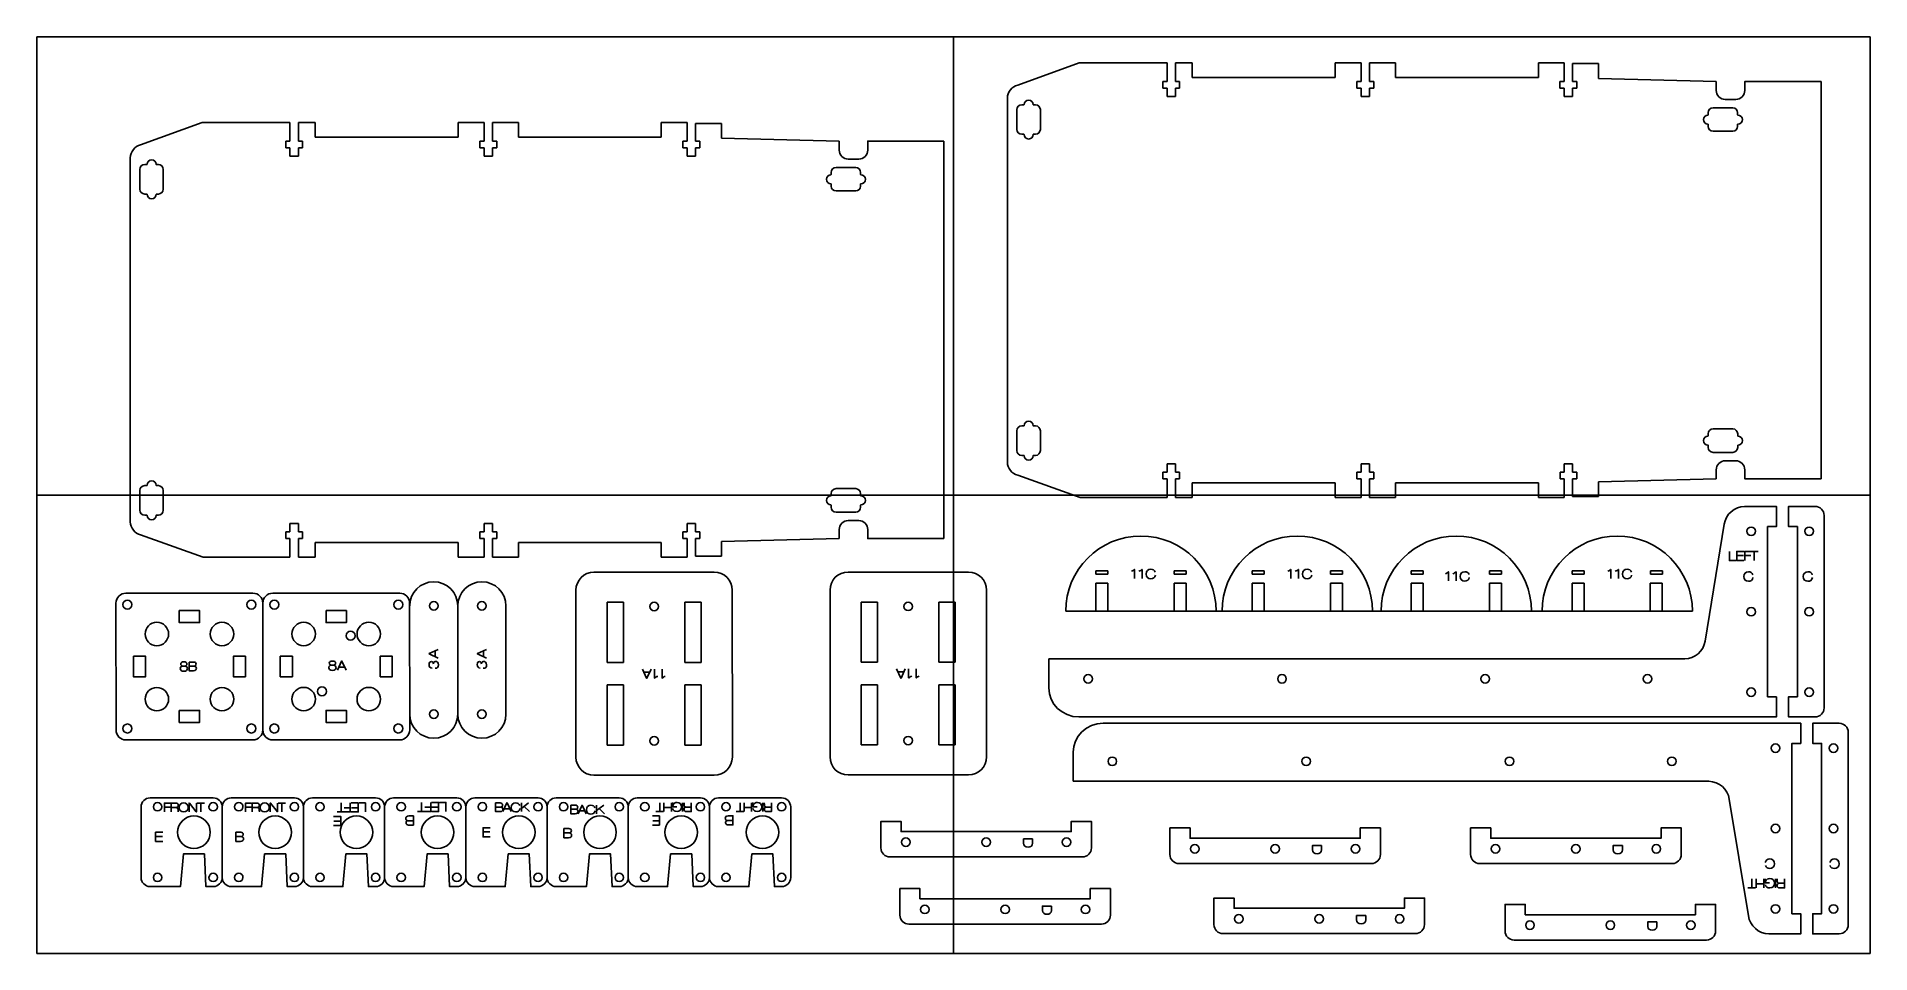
# Model space of a CAD drawing. Extents: x 0 to 610, y 0 to 305.
import ezdxf

# ---------------------------------------------------------------- set-up
doc = ezdxf.new("R2010")
doc.units = 0
doc.layers.add('CUTS', color=1, linetype='Continuous', true_color=0xff0000)
doc.layers.add('TEXT', color=5, linetype='Continuous', true_color=0x0000ff)
doc.layers.add('laser bed referance', color=3, linetype='Continuous', lineweight=25, true_color=0x00ff00)
doc.layers.add('Referance lines', color=2, linetype='Continuous', lineweight=25, true_color=0xffff00)

msp = doc.modelspace()

# ---------------------------------------------------------------- linework, layer by layer
at = {"layer": 'CUTS', "color": 1, "lineweight": 25, "true_color": 0xff0000}
for p, q in [((326.15, 288.71), (346.6, 296.14)), ((346.6, 296.14), (375.78, 296.14)), ((375.78, 296.14), (375.78, 289.88)), ((384.2, 296.14), (378.58, 296.14)), ((378.58, 296.14), (378.58, 289.88)), ((384.2, 291.24), (384.2, 296.14)), ((431.71, 296.14), (431.71, 291.24)), ((431.71, 296.14), (440.31, 296.14)), ((440.31, 296.14), (440.31, 289.88)), ((451.71, 296.14), (443.11, 296.14)), ((443.11, 289.88), (443.11, 296.14)), ((451.71, 291.24), (451.71, 296.14)), ((499.23, 291.24), (499.23, 296.14)), ((499.23, 296.14), (507.81, 296.14)), ((507.81, 296.14), (507.81, 289.88)), ((519.23, 295.84), (510.61, 295.84)), ((510.61, 289.88), (510.61, 295.84)), ((519.23, 290.94), (519.23, 295.84)), ((374.38, 287.68), (374.38, 289.88)), ((374.38, 289.88), (375.78, 289.88)), ((375.78, 289.88), (374.38, 289.88)), ((375.78, 287.68), (374.38, 287.68)), ((375.78, 284.93), (375.78, 287.68)), ((378.58, 289.88), (379.98, 289.88)), ((379.98, 287.68), (378.58, 287.68)), ((378.58, 287.68), (378.58, 284.93)), ((379.98, 289.88), (379.98, 287.68)), ((384.2, 291.24), (431.71, 291.24)), ((440.31, 289.88), (438.91, 289.88)), ((438.91, 289.88), (438.91, 287.68)), ((438.91, 287.68), (440.31, 287.68)), ((440.31, 287.68), (440.31, 284.93)), ((444.51, 289.88), (443.11, 289.88)), ((443.11, 284.93), (443.11, 287.68)), ((443.11, 287.68), (444.51, 287.68)), ((444.51, 287.68), (444.51, 289.88)), ((451.71, 291.24), (499.23, 291.24)), ((507.81, 289.88), (506.41, 289.88)), ((506.41, 289.88), (506.41, 287.68)), ((506.41, 287.68), (507.81, 287.68)), ((507.81, 287.68), (507.81, 284.94)), ((512.01, 289.88), (510.61, 289.88)), ((510.61, 284.94), (510.61, 287.68)), ((510.61, 287.68), (512.01, 287.68)), ((512.01, 287.68), (512.01, 289.88)), ((519.23, 290.94), (558.38, 289.94)), ((558.38, 289.94), (558.38, 286.94)), ((593.21, 289.94), (593.21, 157.77)), ((378.58, 284.93), (375.78, 284.93)), ((440.31, 284.93), (443.11, 284.93)), ((507.81, 284.94), (510.61, 284.94)), ((34.57, 268.85), (55.03, 276.28)), ((55.03, 276.28), (84.21, 276.28)), ((84.21, 276.28), (84.21, 270.02)), ((92.63, 276.28), (87.01, 276.28)), ((87.01, 276.28), (87.01, 270.02)), ((92.63, 271.38), (92.63, 276.28)), ((140.14, 276.28), (140.14, 271.38)), ((140.14, 276.28), (148.74, 276.28)), ((148.74, 276.28), (148.74, 270.02)), ((160.14, 276.28), (151.54, 276.28)), ((151.54, 270.02), (151.54, 276.28)), ((160.14, 271.38), (160.14, 276.28)), ((207.65, 271.38), (207.65, 276.28)), ((207.65, 276.28), (216.24, 276.28)), ((216.24, 276.28), (216.24, 270.02)), ((227.65, 275.98), (219.04, 275.98)), ((219.04, 270.02), (219.04, 275.98)), ((227.65, 271.08), (227.65, 275.98)), ((82.81, 267.82), (82.81, 270.02)), ((82.81, 270.02), (84.21, 270.02)), ((84.21, 270.02), (82.81, 270.02)), ((87.01, 270.02), (88.41, 270.02)), ((88.41, 270.02), (88.41, 267.82)), ((92.63, 271.38), (140.14, 271.38)), ((148.74, 270.02), (147.34, 270.02)), ((147.34, 270.02), (147.34, 267.82)), ((152.94, 270.02), (151.54, 270.02)), ((152.94, 267.82), (152.94, 270.02)), ((160.14, 271.38), (207.65, 271.38)), ((216.24, 270.02), (214.84, 270.02)), ((214.84, 270.02), (214.84, 267.82)), ((220.44, 270.02), (219.04, 270.02)), ((220.44, 267.82), (220.44, 270.02)), ((227.65, 271.08), (266.8, 270.08)), ((266.8, 270.08), (266.8, 267.08)), ((301.64, 270.08), (301.64, 137.91)), ((84.21, 267.82), (82.81, 267.82)), ((84.21, 265.07), (84.21, 267.82)), ((87.01, 265.07), (84.21, 265.07)), ((88.41, 267.82), (87.01, 267.82)), ((87.01, 267.82), (87.01, 265.07)), ((147.34, 267.82), (148.74, 267.82)), ((148.74, 267.82), (148.74, 265.07)), ((148.74, 265.07), (151.54, 265.07)), ((151.54, 265.07), (151.54, 267.82)), ((151.54, 267.82), (152.94, 267.82)), ((214.84, 267.82), (216.24, 267.82)), ((216.24, 267.82), (216.24, 265.07)), ((216.24, 265.07), (219.04, 265.07)), ((219.04, 265.07), (219.04, 267.82)), ((219.04, 267.82), (220.44, 267.82)), ((326.15, 159.01), (346.96, 151.57)), ((375.78, 160.03), (374.38, 160.03)), ((374.38, 160.03), (374.38, 157.83)), ((378.58, 162.77), (375.78, 162.77)), ((375.78, 162.77), (375.78, 160.03)), ((378.58, 160.03), (378.58, 162.77)), ((379.98, 160.03), (378.58, 160.03)), ((379.98, 157.83), (379.98, 160.03)), ((438.91, 157.83), (438.91, 160.03)), ((438.91, 160.03), (440.31, 160.03)), ((440.31, 160.03), (440.31, 162.77)), ((440.31, 162.77), (443.11, 162.77)), ((443.11, 162.77), (443.11, 160.03)), ((443.11, 160.03), (444.51, 160.03)), ((444.51, 160.03), (444.51, 157.83)), ((506.44, 157.83), (506.44, 160.03)), ((506.44, 160.03), (507.84, 160.03)), ((507.84, 160.03), (507.84, 162.77)), ((507.84, 162.77), (510.64, 162.77)), ((510.64, 162.77), (510.64, 160.03)), ((510.64, 160.03), (512.04, 160.03)), ((512.04, 160.03), (512.04, 157.83)), ((558.38, 157.77), (558.38, 160.77)), ((374.38, 157.83), (375.78, 157.83)), ((375.78, 151.57), (375.78, 157.83)), ((378.58, 151.57), (378.58, 157.83)), ((378.58, 157.83), (379.98, 157.83)), ((384.2, 151.57), (384.2, 156.47)), ((384.2, 156.47), (431.71, 156.47)), ((431.71, 151.57), (431.71, 156.47)), ((440.31, 157.83), (438.91, 157.83)), ((440.31, 151.57), (440.31, 157.83)), ((444.51, 157.83), (443.11, 157.83)), ((443.11, 151.57), (443.11, 157.83)), ((451.71, 151.57), (451.71, 156.47)), ((451.71, 156.47), (499.23, 156.47)), ((499.23, 151.57), (499.23, 156.47)), ((507.84, 157.83), (506.44, 157.83)), ((507.84, 151.57), (507.84, 157.83)), ((512.04, 157.83), (510.64, 157.83)), ((510.64, 157.83), (510.64, 151.87)), ((519.23, 156.77), (558.38, 157.77)), ((519.23, 151.87), (519.23, 156.77)), ((346.96, 151.57), (375.78, 151.57)), ((384.2, 151.57), (378.58, 151.57)), ((431.71, 151.57), (440.31, 151.57)), ((451.71, 151.57), (443.11, 151.57)), ((499.23, 151.57), (507.84, 151.57)), ((519.23, 151.87), (510.64, 151.87)), ((87.01, 142.91), (84.21, 142.91)), ((84.21, 142.91), (84.21, 140.17)), ((87.01, 140.17), (87.01, 142.91)), ((148.74, 140.17), (148.74, 142.91)), ((148.74, 142.91), (151.54, 142.91)), ((151.54, 142.91), (151.54, 140.17)), ((216.27, 140.17), (216.27, 142.91)), ((216.27, 142.91), (219.07, 142.91)), ((219.07, 142.91), (219.07, 140.17)), ((266.8, 137.91), (266.8, 140.91)), ((34.57, 139.14), (55.38, 131.71)), ((84.21, 140.17), (82.81, 140.17)), ((82.81, 140.17), (82.81, 137.97)), ((82.81, 137.97), (84.21, 137.97)), ((84.21, 131.71), (84.21, 137.97)), ((88.41, 140.17), (87.01, 140.17)), ((87.01, 131.71), (87.01, 137.97)), ((87.01, 137.97), (88.41, 137.97)), ((88.41, 137.97), (88.41, 140.17)), ((92.63, 131.71), (92.63, 136.61)), ((92.63, 136.61), (140.14, 136.61)), ((140.14, 131.71), (140.14, 136.61)), ((147.34, 137.97), (147.34, 140.17)), ((147.34, 140.17), (148.74, 140.17)), ((148.74, 137.97), (147.34, 137.97)), ((148.74, 131.71), (148.74, 137.97)), ((151.54, 140.17), (152.94, 140.17)), ((152.94, 137.97), (151.54, 137.97)), ((151.54, 131.71), (151.54, 137.97)), ((152.94, 140.17), (152.94, 137.97)), ((160.14, 131.71), (160.14, 136.61)), ((160.14, 136.61), (207.65, 136.61)), ((207.65, 131.71), (207.65, 136.61)), ((214.87, 137.97), (214.87, 140.17)), ((214.87, 140.17), (216.27, 140.17)), ((216.27, 137.97), (214.87, 137.97)), ((216.27, 131.71), (216.27, 137.97)), ((219.07, 140.17), (220.47, 140.17)), ((220.47, 137.97), (219.07, 137.97)), ((219.07, 137.97), (219.07, 132.01)), ((220.47, 140.17), (220.47, 137.97)), ((227.65, 136.91), (266.8, 137.91)), ((227.65, 132.01), (227.65, 136.91)), ((55.38, 131.71), (84.21, 131.71)), ((92.63, 131.71), (87.01, 131.71)), ((140.14, 131.71), (148.74, 131.71)), ((160.14, 131.71), (151.54, 131.71)), ((207.65, 131.71), (216.27, 131.71)), ((227.65, 132.01), (219.07, 132.01)), ((185.28, 126.72), (225.27, 126.72)), ((269.75, 126.79), (309.75, 126.79)), ((352.11, 127.13), (356.11, 127.13)), ((352.11, 127.13), (352.11, 126.13)), ((352.11, 126.13), (356.11, 126.13)), ((352.11, 123.13), (356.11, 123.13)), ((352.11, 123.13), (352.11, 113.72)), ((356.11, 127.13), (356.11, 126.13)), ((356.11, 123.13), (356.11, 113.72)), ((378.11, 123.13), (382.11, 123.13)), ((378.11, 123.13), (378.11, 113.72)), ((378.14, 127.13), (382.14, 127.13)), ((378.14, 127.13), (378.14, 126.13)), ((378.14, 126.13), (382.14, 126.13)), ((382.11, 123.13), (382.11, 113.72)), ((382.14, 127.13), (382.14, 126.13)), ((404.08, 127.13), (408.08, 127.13)), ((404.08, 127.13), (404.08, 126.13)), ((404.08, 126.13), (408.08, 126.13)), ((404.08, 123.13), (408.08, 123.13)), ((404.08, 123.13), (404.08, 113.72)), ((408.08, 127.13), (408.08, 126.13)), ((408.08, 123.13), (408.08, 113.72)), ((430.08, 123.13), (434.08, 123.13)), ((430.08, 123.13), (430.08, 113.72)), ((430.11, 127.13), (434.11, 127.13)), ((430.11, 127.13), (430.11, 126.13)), ((430.11, 126.13), (434.11, 126.13)), ((434.08, 123.13), (434.08, 113.72)), ((434.11, 127.13), (434.11, 126.13)), ((456.94, 127.13), (460.94, 127.13)), ((456.94, 127.13), (456.94, 126.13)), ((456.94, 126.13), (460.94, 126.13)), ((456.94, 123.13), (460.94, 123.13)), ((456.94, 123.13), (456.94, 113.72)), ((460.94, 127.13), (460.94, 126.13)), ((460.94, 123.13), (460.94, 113.72)), ((482.94, 123.13), (486.94, 123.13)), ((482.94, 123.13), (482.94, 113.72)), ((482.97, 127.13), (486.97, 127.13)), ((482.97, 127.13), (482.97, 126.13)), ((482.97, 126.13), (486.97, 126.13)), ((486.94, 123.13), (486.94, 113.72)), ((486.97, 127.13), (486.97, 126.13)), ((510.45, 127.13), (514.45, 127.13)), ((510.45, 127.13), (510.45, 126.13)), ((510.45, 126.13), (514.45, 126.13)), ((510.45, 123.13), (514.45, 123.13)), ((510.45, 123.13), (510.45, 113.72)), ((514.45, 127.13), (514.45, 126.13)), ((514.45, 123.13), (514.45, 113.72)), ((536.45, 123.13), (540.45, 123.13)), ((536.45, 123.13), (536.45, 113.72)), ((536.48, 127.13), (540.48, 127.13)), ((536.48, 127.13), (536.48, 126.13)), ((536.48, 126.13), (540.48, 126.13)), ((540.45, 123.13), (540.45, 113.72)), ((540.48, 127.13), (540.48, 126.13)), ((189.68, 116.72), (195.08, 116.72)), ((189.68, 116.72), (189.68, 96.72)), ((195.08, 116.72), (195.08, 96.72)), ((215.48, 116.72), (215.48, 96.72)), ((215.48, 116.72), (220.88, 116.72)), ((220.88, 116.72), (220.88, 96.72)), ((231.27, 120.72), (231.28, 65.23)), ((274.15, 116.79), (279.55, 116.79)), ((274.15, 116.79), (274.15, 96.79)), ((279.55, 116.79), (279.55, 96.79)), ((299.95, 116.79), (299.95, 96.79)), ((299.95, 116.79), (305.35, 116.79)), ((305.35, 116.79), (305.35, 96.79)), ((315.75, 120.79), (315.75, 65.3)), ((550.45, 113.74), (342.11, 113.74)), ((189.68, 96.72), (195.08, 96.72)), ((215.48, 96.72), (220.88, 96.72)), ((274.15, 96.79), (279.55, 96.79)), ((299.95, 96.79), (305.35, 96.79)), ((189.68, 89.23), (189.68, 69.23)), ((189.68, 89.23), (195.08, 89.23)), ((195.08, 89.23), (195.08, 69.23)), ((215.48, 89.23), (215.48, 69.23)), ((215.48, 89.23), (220.88, 89.23)), ((220.88, 89.23), (220.88, 69.23)), ((274.15, 89.3), (274.15, 69.3)), ((274.15, 89.3), (279.55, 89.3)), ((279.55, 89.3), (279.55, 69.3)), ((299.95, 89.3), (299.95, 69.3)), ((299.95, 89.3), (305.35, 89.3)), ((305.35, 89.3), (305.35, 69.3)), ((586.46, 76.48), (354.55, 76.48)), ((29.69, 70.95), (71.87, 70.96)), ((78.52, 70.95), (120.7, 70.96)), ((189.68, 69.23), (195.08, 69.23)), ((215.48, 69.23), (220.88, 69.23)), ((274.15, 69.3), (279.55, 69.3)), ((299.95, 69.3), (305.35, 69.3)), ((37.7, 51.68), (58.69, 51.68)), ((64.69, 51.68), (85.69, 51.68)), ((91.69, 51.68), (112.69, 51.68)), ((118.68, 51.68), (139.68, 51.68)), ((145.68, 51.68), (166.68, 51.68)), ((172.68, 51.68), (193.67, 51.68)), ((199.67, 51.68), (220.67, 51.68)), ((226.67, 51.68), (247.67, 51.68)), ((283.67, 32.06), (347.67, 32.06)), ((379.73, 29.86), (443.73, 29.86)), ((479.73, 29.86), (543.73, 29.86)), ((289.96, 9.7), (353.96, 9.7)), ((394.39, 6.56), (458.39, 6.56)), ((491.17, 4.43), (555.17, 4.43))]:
    msp.add_line(p, q, dxfattribs=at)
for points in [[(593.21, 289.94), (567.88, 289.94), (567.88, 286.94)], [(322.7, 284.41), (322.7, 163.3)], [(325.87, 273.96), (325.87, 280.53)], [(327.49, 282.14), (328.23, 282.14), (328.27, 282.22)], [(331.27, 282.22), (331.32, 282.14), (332.06, 282.14)], [(333.67, 280.53), (333.67, 273.96)], [(557.31, 281.15), (563.88, 281.15)], [(564.88, 283.94), (561.38, 283.94)], [(555.62, 278.75), (555.69, 278.79), (555.69, 278.79)], [(555.69, 274.96), (555.69, 275.7), (555.62, 275.75)], [(555.69, 278.79), (555.69, 279.53)], [(565.49, 279.53), (565.49, 278.79), (565.57, 278.75)], [(565.57, 275.75), (565.49, 275.7), (565.49, 274.96)], [(301.64, 270.08), (276.3, 270.08), (276.3, 267.08)], [(328.23, 272.34), (327.49, 272.34)], [(328.27, 272.27), (328.23, 272.34), (328.23, 272.34)], [(332.06, 272.34), (331.32, 272.34), (331.27, 272.27)], [(563.88, 273.35), (557.31, 273.35)], [(31.13, 264.55), (31.13, 143.43)], [(35.92, 262.28), (36.65, 262.28), (36.7, 262.36)], [(39.7, 262.36), (39.75, 262.28), (40.48, 262.28)], [(273.3, 264.08), (269.8, 264.08)], [(34.3, 254.1), (34.3, 260.67)], [(42.1, 260.67), (42.1, 254.1)], [(264.05, 258.89), (264.12, 258.93), (264.12, 258.93)], [(264.12, 258.93), (264.12, 259.67)], [(265.74, 261.29), (272.3, 261.29)], [(273.92, 259.67), (273.92, 258.93), (274, 258.89)], [(36.65, 252.48), (35.92, 252.48)], [(36.7, 252.41), (36.65, 252.48), (36.65, 252.48)], [(40.48, 252.48), (39.75, 252.48), (39.7, 252.41)], [(264.12, 255.1), (264.12, 255.84), (264.05, 255.89)], [(272.3, 253.49), (265.74, 253.49)], [(274, 255.89), (273.92, 255.84), (273.92, 255.1)], [(325.87, 167.19), (325.87, 173.75)], [(327.49, 175.37), (328.23, 175.37), (328.27, 175.45)], [(331.27, 175.45), (331.32, 175.37), (332.06, 175.37)], [(333.67, 173.75), (333.67, 167.19)], [(555.62, 171.97), (555.7, 172.02), (555.7, 172.76)], [(557.32, 174.37), (563.88, 174.37)], [(565.5, 172.76), (565.5, 172.02), (565.57, 171.97)], [(328.23, 165.57), (327.49, 165.57)], [(328.27, 165.49), (328.23, 165.57), (328.23, 165.57)], [(332.06, 165.57), (331.32, 165.57), (331.27, 165.49)], [(555.7, 168.19), (555.7, 168.93), (555.62, 168.97)], [(563.88, 166.57), (557.32, 166.57)], [(565.57, 168.97), (565.5, 168.93), (565.5, 168.93)], [(565.5, 168.93), (565.5, 168.19)], [(561.38, 163.77), (564.88, 163.77)], [(567.88, 160.77), (567.88, 157.77), (593.21, 157.77)], [(34.3, 147.33), (34.3, 153.89)], [(35.92, 155.51), (36.65, 155.51), (36.7, 155.59)], [(39.7, 155.59), (39.75, 155.51), (40.48, 155.51)], [(42.1, 153.89), (42.1, 147.33)], [(264.05, 152.11), (264.13, 152.16), (264.13, 152.89)], [(265.74, 154.51), (272.31, 154.51)], [(273.93, 152.89), (273.93, 152.16), (274, 152.11)], [(264.13, 148.33), (264.13, 149.06), (264.05, 149.11)], [(272.31, 146.71), (265.74, 146.71)], [(274, 149.11), (273.93, 149.06), (273.93, 149.06)], [(273.93, 149.06), (273.93, 148.33)], [(578.4, 85.3), (575.45, 85.3), (575.45, 141.9), (578.4, 141.9), (578.4, 148.6), (578.4, 148.6), (567.78, 148.6)], [(591.22, 78.6), (582.4, 78.6), (582.4, 85.3), (585.35, 85.3), (585.35, 141.9), (582.4, 141.9), (582.4, 148.6), (585.31, 148.6), (591.22, 148.6)], [(36.65, 145.71), (35.92, 145.71)], [(36.7, 145.63), (36.65, 145.71), (36.65, 145.71)], [(40.48, 145.71), (39.75, 145.71), (39.7, 145.63)], [(269.8, 143.91), (273.3, 143.91)], [(276.3, 140.91), (276.3, 137.91), (301.64, 137.91)], [(561.01, 142.65), (554.65, 103.83)], [(594.23, 145.6), (594.23, 81.6), (594.23, 81.6)], [(26.37, 116.45), (26.38, 74.27)], [(71.86, 119.77), (29.68, 119.76)], [(75.19, 74.28), (75.18, 116.46)], [(120.69, 119.77), (78.51, 119.76)], [(124.01, 74.28), (124, 116.46)], [(179.28, 65.23), (179.28, 120.72)], [(263.75, 65.3), (263.75, 120.79)], [(47.38, 113.96), (54.18, 113.96), (54.18, 109.96), (47.38, 109.96), (47.38, 113.96), (47.38, 113.96)], [(96.2, 113.96), (103, 113.96), (103, 109.96), (96.2, 109.96), (96.2, 113.96), (96.2, 113.96)], [(140.01, 79.53), (140.01, 115.53)], [(156.01, 115.53), (156.01, 79.53), (156.01, 79.53)], [(32.18, 98.76), (36.18, 98.76), (36.18, 91.96), (32.18, 91.96), (32.18, 98.76), (32.18, 98.76)], [(69.38, 91.95), (65.38, 91.96), (65.38, 98.76), (69.38, 98.76), (69.38, 91.95), (69.38, 91.95)], [(81, 98.76), (85, 98.76), (85, 91.96), (81, 91.96), (81, 98.76), (81, 98.76)], [(114.21, 98.76), (118.21, 98.76), (118.21, 91.96), (114.21, 91.96), (114.21, 98.76), (114.21, 98.76)], [(547.88, 97.88), (540.27, 97.88), (336.49, 97.88)], [(47.38, 80.76), (54.18, 80.76), (54.18, 76.76), (47.38, 76.76), (47.38, 80.76), (47.38, 80.76)], [(96.19, 76.76), (96.2, 80.76), (103, 80.76), (103.01, 76.76), (96.19, 76.76), (96.19, 76.76)], [(346.49, 78.6), (578.4, 78.6), (578.4, 85.3), (578.4, 85.3)], [(586.46, 76.48), (586.46, 69.78), (583.51, 69.78), (583.51, 13.18), (586.46, 13.18), (586.46, 6.48), (575.84, 6.48)], [(599.28, 76.48), (590.46, 76.48), (590.46, 69.78), (593.41, 69.78), (593.41, 13.18), (590.46, 13.18), (590.46, 6.48), (599.28, 6.48)], [(602.28, 9.48), (602.28, 73.48), (602.28, 73.48)], [(225.28, 59.23), (185.28, 59.23)], [(309.75, 59.3), (269.75, 59.3)], [(555.94, 57.2), (548.33, 57.2), (344.55, 57.2)], [(569.07, 12.43), (562.71, 51.25)], [(34.7, 48.68), (34.7, 25.21)], [(61.69, 48.68), (61.69, 25.21)], [(88.69, 48.68), (88.69, 25.21)], [(115.69, 48.68), (115.69, 25.21)], [(142.68, 48.68), (142.68, 25.21)], [(169.68, 48.68), (169.68, 25.21)], [(196.67, 48.68), (196.67, 25.21)], [(223.67, 48.68), (223.67, 25.21)], [(250.67, 25.21), (250.67, 48.68)], [(350.67, 35.06), (350.67, 43.88), (343.97, 43.88), (343.97, 40.48), (287.37, 40.48), (287.37, 43.88), (280.67, 43.88), (280.67, 35.06)], [(446.73, 32.86), (446.73, 41.68), (440.03, 41.68), (440.03, 38.28), (383.43, 38.28), (383.43, 41.68), (376.73, 41.68), (376.73, 32.86)], [(546.73, 32.86), (546.73, 41.68), (540.03, 41.68), (540.03, 38.28), (483.43, 38.28), (483.43, 41.68), (476.73, 41.68), (476.73, 32.86)], [(37.7, 22.21), (47.79, 22.21), (48.79, 33.06), (55.79, 33.06), (55.79, 33.06), (56.29, 22.21), (58.69, 22.21)], [(64.69, 22.21), (74.79, 22.21), (75.79, 33.06), (82.79, 33.06), (82.79, 33.06), (83.29, 22.21), (85.69, 22.21)], [(91.69, 22.21), (101.79, 22.21), (102.79, 33.06), (109.79, 33.06), (110.29, 22.21), (112.69, 22.21)], [(118.68, 22.21), (128.78, 22.21), (129.78, 33.06), (136.78, 33.06), (136.78, 33.06), (137.28, 22.21), (139.68, 22.21)], [(145.68, 22.21), (155.78, 22.21), (156.78, 33.06), (163.78, 33.06), (163.78, 33.06), (164.28, 22.21), (166.68, 22.21)], [(172.68, 22.21), (182.77, 22.21), (183.77, 33.06), (190.77, 33.06), (190.77, 33.06), (191.27, 22.21), (193.67, 22.21)], [(199.67, 22.21), (209.77, 22.21), (210.77, 33.06), (217.77, 33.06), (217.77, 33.06), (218.27, 22.21), (220.67, 22.21)], [(226.67, 22.21), (236.77, 22.21), (237.77, 33.06), (244.77, 33.06), (244.77, 33.06), (245.27, 22.21), (247.67, 22.21)], [(356.96, 12.7), (356.96, 21.53), (350.26, 21.53), (350.26, 18.13), (293.66, 18.13), (293.66, 21.53), (286.96, 21.53), (286.96, 12.7)], [(461.39, 9.56), (461.39, 18.38), (454.69, 18.38), (454.69, 14.98), (398.09, 14.98), (398.09, 18.38), (391.39, 18.38), (391.39, 9.56)], [(558.17, 7.43), (558.17, 16.25), (551.47, 16.25), (551.47, 12.85), (494.87, 12.85), (494.87, 16.25), (488.17, 16.25), (488.17, 7.43)]]:
    msp.add_lwpolyline(points, dxfattribs=at)
for points in [[(326.15, 288.71), (324.25, 288.29), (322.7, 286.35), (322.7, 284.41)], [(561.38, 283.94), (559.72, 283.94), (558.38, 285.28), (558.38, 286.94)], [(567.88, 286.94), (567.88, 285.28), (566.53, 283.94), (564.88, 283.94)], [(325.87, 280.53), (325.87, 281.42), (326.6, 282.14), (327.49, 282.14)], [(328.27, 282.22), (328.27, 283.05), (328.94, 283.73), (329.77, 283.73)], [(329.77, 283.73), (330.6, 283.73), (331.27, 283.05), (331.27, 282.22)], [(332.06, 282.14), (332.95, 282.14), (333.67, 281.42), (333.67, 280.53)], [(555.69, 279.53), (555.69, 280.42), (556.42, 281.15), (557.31, 281.15)], [(563.88, 281.15), (564.77, 281.15), (565.49, 280.42), (565.49, 279.53)], [(554.12, 277.25), (554.12, 278.07), (554.79, 278.75), (555.62, 278.75)], [(555.62, 275.75), (554.79, 275.75), (554.12, 276.42), (554.12, 277.25)], [(557.31, 273.35), (556.42, 273.35), (555.69, 274.07), (555.69, 274.96)], [(565.49, 274.96), (565.49, 274.07), (564.77, 273.35), (563.88, 273.35)], [(565.57, 278.75), (566.4, 278.75), (567.07, 278.07), (567.07, 277.25)], [(567.07, 277.25), (567.07, 276.42), (566.4, 275.75), (565.57, 275.75)], [(34.57, 268.85), (32.68, 268.43), (31.13, 266.49), (31.13, 264.55)], [(327.49, 272.34), (326.6, 272.34), (325.87, 273.07), (325.87, 273.96)], [(329.77, 270.77), (328.94, 270.77), (328.27, 271.44), (328.27, 272.27)], [(331.27, 272.27), (331.27, 271.44), (330.6, 270.77), (329.77, 270.77)], [(333.67, 273.96), (333.67, 273.07), (332.95, 272.34), (332.06, 272.34)], [(34.3, 260.67), (34.3, 261.56), (35.02, 262.28), (35.92, 262.28)], [(36.7, 262.36), (36.7, 263.19), (37.37, 263.86), (38.2, 263.86)], [(38.2, 263.86), (39.03, 263.86), (39.7, 263.19), (39.7, 262.36)], [(40.48, 262.28), (41.37, 262.28), (42.1, 261.56), (42.1, 260.67)], [(269.8, 264.08), (268.15, 264.08), (266.8, 265.42), (266.8, 267.08)], [(276.3, 267.08), (276.3, 265.42), (274.96, 264.08), (273.3, 264.08)], [(262.55, 257.39), (262.55, 258.21), (263.22, 258.89), (264.05, 258.89)], [(264.05, 255.89), (263.22, 255.89), (262.55, 256.56), (262.55, 257.39)], [(264.12, 259.67), (264.12, 260.56), (264.85, 261.29), (265.74, 261.29)], [(272.3, 261.29), (273.19, 261.29), (273.92, 260.56), (273.92, 259.67)], [(274, 258.89), (274.83, 258.89), (275.5, 258.21), (275.5, 257.39)], [(275.5, 257.39), (275.5, 256.56), (274.83, 255.89), (274, 255.89)], [(35.92, 252.48), (35.02, 252.48), (34.3, 253.21), (34.3, 254.1)], [(38.2, 250.91), (37.37, 250.91), (36.7, 251.58), (36.7, 252.41)], [(39.7, 252.41), (39.7, 251.58), (39.03, 250.91), (38.2, 250.91)], [(42.1, 254.1), (42.1, 253.21), (41.37, 252.48), (40.48, 252.48)], [(265.74, 253.49), (264.85, 253.49), (264.12, 254.21), (264.12, 255.1)], [(273.92, 255.1), (273.92, 254.21), (273.19, 253.49), (272.3, 253.49)], [(328.27, 175.45), (328.27, 176.28), (328.94, 176.95), (329.77, 176.95)], [(329.77, 176.95), (330.6, 176.95), (331.27, 176.28), (331.27, 175.45)], [(325.87, 173.75), (325.87, 174.64), (326.6, 175.37), (327.49, 175.37)], [(332.06, 175.37), (332.95, 175.37), (333.67, 174.64), (333.67, 173.75)], [(554.12, 170.47), (554.12, 171.3), (554.79, 171.97), (555.62, 171.97)], [(555.7, 172.76), (555.7, 173.65), (556.43, 174.37), (557.32, 174.37)], [(563.88, 174.37), (564.77, 174.37), (565.5, 173.65), (565.5, 172.76)], [(565.57, 171.97), (566.4, 171.97), (567.07, 171.3), (567.07, 170.47)], [(327.49, 165.57), (326.6, 165.57), (325.87, 166.29), (325.87, 167.19)], [(329.77, 163.99), (328.94, 163.99), (328.27, 164.67), (328.27, 165.49)], [(331.27, 165.49), (331.27, 164.67), (330.6, 163.99), (329.77, 163.99)], [(333.67, 167.19), (333.67, 166.29), (332.95, 165.57), (332.06, 165.57)], [(555.62, 168.97), (554.79, 168.97), (554.12, 169.64), (554.12, 170.47)], [(557.32, 166.57), (556.43, 166.57), (555.7, 167.3), (555.7, 168.19)], [(565.5, 168.19), (565.5, 167.3), (564.77, 166.57), (563.88, 166.57)], [(567.07, 170.47), (567.07, 169.64), (566.4, 168.97), (565.57, 168.97)], [(322.7, 163.3), (322.7, 161.36), (324.25, 159.42), (326.15, 159.01)], [(558.38, 160.77), (558.38, 162.43), (559.72, 163.77), (561.38, 163.77)], [(564.88, 163.77), (566.53, 163.77), (567.88, 162.43), (567.88, 160.77)], [(34.3, 153.89), (34.3, 154.78), (35.02, 155.51), (35.92, 155.51)], [(36.7, 155.59), (36.7, 156.42), (37.37, 157.09), (38.2, 157.09)], [(38.2, 157.09), (39.03, 157.09), (39.7, 156.42), (39.7, 155.59)], [(40.48, 155.51), (41.37, 155.51), (42.1, 154.78), (42.1, 153.89)], [(264.13, 152.89), (264.13, 153.79), (264.85, 154.51), (265.74, 154.51)], [(272.31, 154.51), (273.2, 154.51), (273.93, 153.79), (273.93, 152.89)], [(35.92, 145.71), (35.02, 145.71), (34.3, 146.43), (34.3, 147.33)], [(42.1, 147.33), (42.1, 146.43), (41.37, 145.71), (40.48, 145.71)], [(262.55, 150.61), (262.55, 151.44), (263.22, 152.11), (264.05, 152.11)], [(264.05, 149.11), (263.22, 149.11), (262.55, 149.78), (262.55, 150.61)], [(265.74, 146.71), (264.85, 146.71), (264.13, 147.44), (264.13, 148.33)], [(273.93, 148.33), (273.93, 147.44), (273.2, 146.71), (272.31, 146.71)], [(274, 152.11), (274.83, 152.11), (275.5, 151.44), (275.5, 150.61)], [(275.5, 150.61), (275.5, 149.78), (274.83, 149.11), (274, 149.11)], [(567.78, 148.6), (564.48, 148.6), (561.43, 145.93), (561.01, 142.65)], [(591.22, 148.6), (592.87, 148.6), (594.23, 147.25), (594.23, 145.6)], [(31.13, 143.43), (31.13, 141.49), (32.68, 139.56), (34.57, 139.14)], [(38.2, 144.13), (37.37, 144.13), (36.7, 144.81), (36.7, 145.63)], [(39.7, 145.63), (39.7, 144.81), (39.03, 144.13), (38.2, 144.13)], [(266.8, 140.91), (266.8, 142.57), (268.15, 143.91), (269.8, 143.91)], [(273.3, 143.91), (274.96, 143.91), (276.3, 142.57), (276.3, 140.91)], [(568.57, 140.33), (568.57, 141.11), (569.2, 141.75), (569.99, 141.75)], [(569.99, 138.9), (569.2, 138.9), (568.57, 139.54), (568.57, 140.33)], [(569.99, 141.75), (570.78, 141.75), (571.42, 141.11), (571.42, 140.33)], [(571.42, 140.33), (571.42, 139.54), (570.78, 138.9), (569.99, 138.9)], [(587.88, 140.33), (587.88, 141.11), (588.52, 141.75), (589.31, 141.75)], [(589.31, 138.9), (588.52, 138.9), (587.88, 139.54), (587.88, 140.33)], [(589.31, 141.75), (590.1, 141.75), (590.73, 141.11), (590.73, 140.33)], [(590.73, 140.33), (590.73, 139.54), (590.1, 138.9), (589.31, 138.9)], [(367.11, 138.74), (353.3, 138.74), (342.11, 127.55), (342.11, 113.74)], [(392.11, 113.74), (392.11, 127.55), (380.91, 138.74), (367.11, 138.74)], [(419.08, 138.74), (405.28, 138.74), (394.08, 127.55), (394.08, 113.74)], [(444.08, 113.74), (444.08, 127.55), (432.89, 138.74), (419.08, 138.74)], [(471.94, 138.74), (458.13, 138.74), (446.94, 127.55), (446.94, 113.74)], [(496.94, 113.74), (496.94, 127.55), (485.75, 138.74), (471.94, 138.74)], [(525.45, 138.74), (511.64, 138.74), (500.45, 127.55), (500.45, 113.74)], [(550.45, 113.74), (550.45, 127.55), (539.26, 138.74), (525.45, 138.74)], [(124.01, 115.53), (124.01, 119.95), (127.59, 123.53), (132.01, 123.53)], [(132.01, 123.53), (136.43, 123.53), (140.01, 119.95), (140.01, 115.53)], [(140.01, 115.53), (140.01, 119.95), (143.59, 123.53), (148.01, 123.53)], [(148.01, 123.53), (152.43, 123.53), (156.01, 119.95), (156.01, 115.53)], [(179.28, 120.72), (179.28, 124.03), (181.97, 126.72), (185.28, 126.72)], [(225.27, 126.72), (228.59, 126.72), (231.27, 124.03), (231.27, 120.72)], [(263.75, 120.79), (263.75, 124.1), (266.44, 126.79), (269.75, 126.79)], [(309.75, 126.79), (313.06, 126.79), (315.75, 124.1), (315.75, 120.79)], [(29.68, 119.76), (27.86, 119.76), (26.37, 118.27), (26.37, 116.45)], [(28.68, 115.96), (28.68, 116.79), (29.35, 117.46), (30.18, 117.46)], [(30.18, 114.46), (29.35, 114.46), (28.68, 115.14), (28.68, 115.96)], [(30.18, 117.46), (31, 117.46), (31.68, 116.79), (31.68, 115.96)], [(31.68, 115.96), (31.68, 115.14), (31, 114.46), (30.18, 114.46)], [(69.88, 115.96), (69.88, 116.79), (70.55, 117.46), (71.38, 117.46)], [(71.38, 114.46), (70.55, 114.46), (69.88, 115.14), (69.88, 115.96)], [(71.38, 117.46), (72.21, 117.46), (72.88, 116.79), (72.88, 115.96)], [(72.88, 115.96), (72.88, 115.14), (72.21, 114.46), (71.38, 114.46)], [(75.18, 116.46), (75.18, 118.28), (73.69, 119.77), (71.86, 119.77)], [(78.51, 119.76), (76.68, 119.76), (75.19, 118.27), (75.19, 116.45)], [(77.5, 115.96), (77.5, 116.79), (78.17, 117.46), (79, 117.46)], [(79, 114.46), (78.17, 114.46), (77.5, 115.14), (77.5, 115.96)], [(79, 117.46), (79.83, 117.46), (80.5, 116.79), (80.5, 115.96)], [(80.5, 115.96), (80.5, 115.14), (79.83, 114.46), (79, 114.46)], [(118.71, 115.96), (118.71, 116.79), (119.38, 117.46), (120.21, 117.46)], [(120.21, 114.46), (119.38, 114.46), (118.71, 115.14), (118.71, 115.96)], [(120.21, 117.46), (121.03, 117.46), (121.71, 116.79), (121.71, 115.96)], [(121.71, 115.96), (121.71, 115.14), (121.03, 114.46), (120.21, 114.46)], [(124, 116.46), (124, 118.28), (122.51, 119.77), (120.69, 119.77)], [(130.59, 115.53), (130.59, 116.32), (131.23, 116.95), (132.01, 116.95)], [(132.01, 116.95), (132.8, 116.95), (133.44, 116.32), (133.44, 115.53)], [(146.59, 115.53), (146.59, 116.32), (147.23, 116.95), (148.01, 116.95)], [(148.01, 116.95), (148.8, 116.95), (149.44, 116.32), (149.44, 115.53)], [(205.28, 116.72), (204.49, 116.72), (203.85, 116.08), (203.85, 115.29)], [(206.7, 115.29), (206.7, 116.08), (206.07, 116.72), (205.28, 116.72)], [(289.75, 116.79), (288.96, 116.79), (288.33, 116.15), (288.33, 115.37)], [(291.18, 115.37), (291.18, 116.15), (290.54, 116.79), (289.75, 116.79)], [(36.05, 106.17), (36.05, 108.33), (37.8, 110.07), (39.95, 110.07)], [(39.95, 110.07), (42.1, 110.07), (43.85, 108.33), (43.85, 106.17)], [(57.71, 106.17), (57.71, 108.33), (59.46, 110.07), (61.61, 110.07)], [(61.61, 110.07), (63.76, 110.07), (65.51, 108.33), (65.51, 106.17)], [(84.85, 106.19), (84.85, 108.34), (86.6, 110.09), (88.76, 110.09)], [(88.76, 110.09), (90.91, 110.09), (92.65, 108.34), (92.65, 106.19)], [(106.51, 106.19), (106.51, 108.34), (108.26, 110.09), (110.41, 110.09)], [(110.41, 110.09), (112.57, 110.09), (114.31, 108.34), (114.31, 106.19)], [(132.01, 114.1), (131.23, 114.1), (130.59, 114.74), (130.59, 115.53)], [(133.44, 115.53), (133.44, 114.74), (132.8, 114.1), (132.01, 114.1)], [(148.01, 114.1), (147.23, 114.1), (146.59, 114.74), (146.59, 115.53)], [(149.44, 115.53), (149.44, 114.74), (148.8, 114.1), (148.01, 114.1)], [(203.85, 115.29), (203.85, 114.51), (204.49, 113.87), (205.28, 113.87)], [(205.28, 113.87), (206.07, 113.87), (206.7, 114.51), (206.7, 115.29)], [(288.33, 115.37), (288.33, 114.58), (288.96, 113.94), (289.75, 113.94)], [(289.75, 113.94), (290.54, 113.94), (291.18, 114.58), (291.18, 115.37)], [(568.57, 113.6), (568.57, 114.39), (569.2, 115.03), (569.99, 115.03)], [(569.99, 112.18), (569.2, 112.18), (568.57, 112.82), (568.57, 113.6)], [(569.99, 115.03), (570.78, 115.03), (571.42, 114.39), (571.42, 113.6)], [(571.42, 113.6), (571.42, 112.82), (570.78, 112.18), (569.99, 112.18)], [(587.88, 113.6), (587.88, 114.39), (588.52, 115.03), (589.31, 115.03)], [(589.31, 112.18), (588.52, 112.18), (587.88, 112.82), (587.88, 113.6)], [(589.31, 115.03), (590.1, 115.03), (590.73, 114.39), (590.73, 113.6)], [(590.73, 113.6), (590.73, 112.82), (590.1, 112.18), (589.31, 112.18)], [(39.95, 102.27), (37.8, 102.27), (36.05, 104.02), (36.05, 106.17)], [(43.85, 106.17), (43.85, 104.02), (42.1, 102.27), (39.95, 102.27)], [(61.61, 102.27), (59.46, 102.27), (57.71, 104.02), (57.71, 106.17)], [(65.51, 106.17), (65.51, 104.02), (63.76, 102.27), (61.61, 102.27)], [(88.76, 102.29), (86.6, 102.29), (84.85, 104.04), (84.85, 106.19)], [(92.65, 106.19), (92.65, 104.04), (90.91, 102.29), (88.76, 102.29)], [(104.35, 107.11), (103.52, 107.11), (102.85, 106.44), (102.85, 105.61)], [(102.85, 105.61), (102.85, 104.78), (103.52, 104.11), (104.35, 104.11)], [(105.85, 105.61), (105.85, 106.44), (105.18, 107.11), (104.35, 107.11)], [(104.35, 104.11), (105.18, 104.11), (105.85, 104.78), (105.85, 105.61)], [(110.41, 102.29), (108.26, 102.29), (106.51, 104.04), (106.51, 106.19)], [(114.31, 106.19), (114.31, 104.04), (112.57, 102.29), (110.41, 102.29)], [(554.65, 103.83), (554.22, 100.56), (551.17, 97.88), (547.88, 97.88)], [(336.49, 97.88), (336.49, 97.88), (336.49, 93.55), (336.49, 88.24)], [(348.11, 91.24), (348.11, 92.03), (348.75, 92.67), (349.54, 92.67)], [(349.54, 92.67), (350.32, 92.67), (350.96, 92.03), (350.96, 91.24)], [(412.58, 91.24), (412.58, 92.03), (413.22, 92.67), (414.01, 92.67)], [(414.01, 92.67), (414.8, 92.67), (415.43, 92.03), (415.43, 91.24)], [(480.12, 91.24), (480.12, 92.03), (480.75, 92.67), (481.54, 92.67)], [(481.54, 92.67), (482.33, 92.67), (482.97, 92.03), (482.97, 91.24)], [(534.13, 91.24), (534.13, 92.03), (534.76, 92.67), (535.55, 92.67)], [(535.55, 92.67), (536.34, 92.67), (536.98, 92.03), (536.98, 91.24)], [(36.05, 84.51), (36.05, 86.67), (37.8, 88.41), (39.95, 88.41)], [(39.95, 88.41), (42.1, 88.41), (43.85, 86.67), (43.85, 84.51)], [(57.71, 84.51), (57.71, 86.67), (59.46, 88.41), (61.61, 88.41)], [(61.61, 88.41), (63.76, 88.41), (65.51, 86.67), (65.51, 84.51)], [(84.86, 84.53), (84.86, 86.69), (86.6, 88.43), (88.76, 88.43)], [(88.76, 88.43), (90.91, 88.43), (92.66, 86.69), (92.66, 84.53)], [(94.85, 88.61), (94.02, 88.61), (93.35, 87.94), (93.35, 87.11)], [(93.35, 87.11), (93.35, 86.28), (94.02, 85.61), (94.85, 85.61)], [(96.35, 87.11), (96.35, 87.94), (95.68, 88.61), (94.85, 88.61)], [(94.85, 85.61), (95.68, 85.61), (96.35, 86.28), (96.35, 87.11)], [(106.51, 84.53), (106.51, 86.69), (108.26, 88.43), (110.41, 88.43)], [(110.41, 88.43), (112.57, 88.43), (114.31, 86.69), (114.31, 84.53)], [(336.49, 88.24), (336.49, 82.94), (340.99, 78.6), (346.49, 78.6)], [(349.54, 89.82), (348.75, 89.82), (348.11, 90.46), (348.11, 91.24)], [(350.96, 91.24), (350.96, 90.46), (350.32, 89.82), (349.54, 89.82)], [(414.01, 89.82), (413.22, 89.82), (412.58, 90.46), (412.58, 91.24)], [(415.43, 91.24), (415.43, 90.46), (414.8, 89.82), (414.01, 89.82)], [(481.54, 89.82), (480.75, 89.82), (480.12, 90.46), (480.12, 91.24)], [(482.97, 91.24), (482.97, 90.46), (482.33, 89.82), (481.54, 89.82)], [(535.55, 89.82), (534.76, 89.82), (534.13, 90.46), (534.13, 91.24)], [(536.98, 91.24), (536.98, 90.46), (536.34, 89.82), (535.55, 89.82)], [(568.57, 86.88), (568.57, 87.67), (569.2, 88.3), (569.99, 88.3)], [(569.99, 85.45), (569.2, 85.45), (568.57, 86.09), (568.57, 86.88)], [(569.99, 88.3), (570.78, 88.3), (571.42, 87.67), (571.42, 86.88)], [(571.42, 86.88), (571.42, 86.09), (570.78, 85.45), (569.99, 85.45)], [(587.88, 86.88), (587.88, 87.67), (588.52, 88.3), (589.31, 88.3)], [(589.31, 85.45), (588.52, 85.45), (587.88, 86.09), (587.88, 86.88)], [(589.31, 88.3), (590.1, 88.3), (590.73, 87.67), (590.73, 86.88)], [(590.73, 86.88), (590.73, 86.09), (590.1, 85.45), (589.31, 85.45)], [(39.95, 80.61), (37.8, 80.61), (36.05, 82.36), (36.05, 84.51)], [(43.85, 84.51), (43.85, 82.36), (42.1, 80.61), (39.95, 80.61)], [(61.61, 80.61), (59.46, 80.61), (57.71, 82.36), (57.71, 84.51)], [(65.51, 84.51), (65.51, 82.36), (63.76, 80.61), (61.61, 80.61)], [(88.76, 80.63), (86.6, 80.63), (84.86, 82.38), (84.86, 84.53)], [(92.66, 84.53), (92.66, 82.38), (90.91, 80.63), (88.76, 80.63)], [(110.41, 80.63), (108.26, 80.63), (106.51, 82.38), (106.51, 84.53)], [(114.31, 84.53), (114.31, 82.38), (112.57, 80.63), (110.41, 80.63)], [(132.01, 71.53), (127.59, 71.53), (124.01, 75.11), (124.01, 79.53)], [(130.59, 79.53), (130.59, 80.32), (131.23, 80.95), (132.01, 80.95)], [(132.01, 78.1), (131.23, 78.1), (130.59, 78.74), (130.59, 79.53)], [(132.01, 80.95), (132.8, 80.95), (133.44, 80.32), (133.44, 79.53)], [(140.01, 79.53), (140.01, 75.11), (136.43, 71.53), (132.01, 71.53)], [(133.44, 79.53), (133.44, 78.74), (132.8, 78.1), (132.01, 78.1)], [(148.01, 71.53), (143.59, 71.53), (140.01, 75.11), (140.01, 79.53)], [(146.59, 79.53), (146.59, 80.32), (147.23, 80.95), (148.01, 80.95)], [(148.01, 78.1), (147.23, 78.1), (146.59, 78.74), (146.59, 79.53)], [(148.01, 80.95), (148.8, 80.95), (149.44, 80.32), (149.44, 79.53)], [(156.01, 79.53), (156.01, 75.11), (152.43, 71.53), (148.01, 71.53)], [(149.44, 79.53), (149.44, 78.74), (148.8, 78.1), (148.01, 78.1)], [(594.23, 81.6), (594.23, 79.95), (592.87, 78.6), (591.22, 78.6)], [(26.38, 74.27), (26.38, 72.44), (27.87, 70.95), (29.69, 70.95)], [(28.68, 74.76), (28.68, 75.59), (29.35, 76.26), (30.18, 76.26)], [(30.18, 73.26), (29.35, 73.26), (28.68, 73.93), (28.68, 74.76)], [(30.18, 76.26), (31, 76.26), (31.68, 75.59), (31.68, 74.76)], [(31.68, 74.76), (31.68, 73.93), (31, 73.26), (30.18, 73.26)], [(69.88, 74.76), (69.88, 75.59), (70.55, 76.26), (71.38, 76.26)], [(71.38, 73.26), (70.55, 73.26), (69.88, 73.93), (69.88, 74.76)], [(71.38, 76.26), (72.21, 76.26), (72.88, 75.59), (72.88, 74.76)], [(72.88, 74.76), (72.88, 73.93), (72.21, 73.26), (71.38, 73.26)], [(71.87, 70.96), (73.7, 70.96), (75.19, 72.45), (75.19, 74.28)], [(75.2, 74.27), (75.2, 72.44), (76.69, 70.95), (78.52, 70.95)], [(77.5, 74.76), (77.5, 75.59), (78.17, 76.26), (79, 76.26)], [(79, 73.26), (78.17, 73.26), (77.5, 73.93), (77.5, 74.76)], [(79, 76.26), (79.83, 76.26), (80.5, 75.59), (80.5, 74.76)], [(80.5, 74.76), (80.5, 73.93), (79.83, 73.26), (79, 73.26)], [(118.71, 74.76), (118.71, 75.59), (119.38, 76.26), (120.21, 76.26)], [(120.21, 73.26), (119.38, 73.26), (118.71, 73.93), (118.71, 74.76)], [(120.21, 76.26), (121.03, 76.26), (121.71, 75.59), (121.71, 74.76)], [(121.71, 74.76), (121.71, 73.93), (121.03, 73.26), (120.21, 73.26)], [(120.7, 70.96), (122.52, 70.96), (124.01, 72.45), (124.01, 74.28)], [(344.55, 66.84), (344.55, 72.14), (349.05, 76.48), (354.55, 76.48)], [(602.28, 73.48), (602.28, 75.13), (600.93, 76.48), (599.28, 76.48)], [(205.28, 72.08), (204.49, 72.08), (203.85, 71.44), (203.85, 70.66)], [(203.85, 70.66), (203.85, 69.87), (204.49, 69.23), (205.28, 69.23)], [(206.7, 70.66), (206.7, 71.44), (206.07, 72.08), (205.28, 72.08)], [(205.28, 69.23), (206.07, 69.23), (206.7, 69.87), (206.7, 70.66)], [(289.75, 72.15), (288.96, 72.15), (288.33, 71.52), (288.33, 70.73)], [(288.33, 70.73), (288.33, 69.94), (288.96, 69.3), (289.75, 69.3)], [(291.18, 70.73), (291.18, 71.52), (290.54, 72.15), (289.75, 72.15)], [(289.75, 69.3), (290.54, 69.3), (291.18, 69.94), (291.18, 70.73)], [(578.05, 69.63), (577.26, 69.63), (576.63, 68.99), (576.63, 68.21)], [(576.63, 68.21), (576.63, 67.42), (577.26, 66.78), (578.05, 66.78)], [(579.48, 68.21), (579.48, 68.99), (578.84, 69.63), (578.05, 69.63)], [(578.05, 66.78), (578.84, 66.78), (579.48, 67.42), (579.48, 68.21)], [(597.37, 69.63), (596.58, 69.63), (595.94, 68.99), (595.94, 68.21)], [(595.94, 68.21), (595.94, 67.42), (596.58, 66.78), (597.37, 66.78)], [(598.79, 68.21), (598.79, 68.99), (598.15, 69.63), (597.37, 69.63)], [(597.37, 66.78), (598.15, 66.78), (598.79, 67.42), (598.79, 68.21)], [(185.28, 59.23), (181.97, 59.23), (179.28, 61.92), (179.28, 65.23)], [(231.28, 65.23), (231.28, 61.92), (228.59, 59.23), (225.28, 59.23)], [(269.75, 59.3), (266.44, 59.3), (263.75, 61.99), (263.75, 65.3)], [(315.75, 65.3), (315.75, 61.99), (313.06, 59.3), (309.75, 59.3)], [(344.55, 57.2), (344.55, 57.2), (344.55, 61.54), (344.55, 66.84)], [(357.6, 65.27), (356.81, 65.27), (356.17, 64.63), (356.17, 63.84)], [(356.17, 63.84), (356.17, 63.06), (356.81, 62.42), (357.6, 62.42)], [(359.02, 63.84), (359.02, 64.63), (358.38, 65.27), (357.6, 65.27)], [(357.6, 62.42), (358.38, 62.42), (359.02, 63.06), (359.02, 63.84)], [(422.07, 65.27), (421.28, 65.27), (420.64, 64.63), (420.64, 63.84)], [(420.64, 63.84), (420.64, 63.06), (421.28, 62.42), (422.07, 62.42)], [(423.49, 63.84), (423.49, 64.63), (422.86, 65.27), (422.07, 65.27)], [(422.07, 62.42), (422.86, 62.42), (423.49, 63.06), (423.49, 63.84)], [(489.6, 65.27), (488.82, 65.27), (488.18, 64.63), (488.18, 63.84)], [(488.18, 63.84), (488.18, 63.06), (488.82, 62.42), (489.6, 62.42)], [(491.03, 63.84), (491.03, 64.63), (490.39, 65.27), (489.6, 65.27)], [(489.6, 62.42), (490.39, 62.42), (491.03, 63.06), (491.03, 63.84)], [(543.61, 65.27), (542.83, 65.27), (542.19, 64.63), (542.19, 63.84)], [(542.19, 63.84), (542.19, 63.06), (542.83, 62.42), (543.61, 62.42)], [(545.04, 63.84), (545.04, 64.63), (544.4, 65.27), (543.61, 65.27)], [(543.61, 62.42), (544.4, 62.42), (545.04, 63.06), (545.04, 63.84)], [(562.71, 51.25), (562.28, 54.52), (559.24, 57.2), (555.94, 57.2)], [(37.7, 51.68), (36.04, 51.68), (34.7, 50.33), (34.7, 48.68)], [(40.2, 50.14), (39.43, 50.15), (38.8, 49.52), (38.8, 48.75)], [(41.6, 48.74), (41.6, 49.51), (40.97, 50.14), (40.2, 50.14)], [(58.7, 50.14), (57.93, 50.15), (57.3, 49.52), (57.29, 48.75)], [(61.69, 48.68), (61.69, 50.33), (60.35, 51.68), (58.69, 51.68)], [(60.09, 48.74), (60.1, 49.51), (59.47, 50.14), (58.7, 50.14)], [(64.69, 51.68), (63.04, 51.68), (61.69, 50.33), (61.69, 48.68)], [(67.2, 50.14), (66.42, 50.15), (65.8, 49.52), (65.79, 48.75)], [(68.59, 48.74), (68.6, 49.51), (67.97, 50.14), (67.2, 50.14)], [(85.69, 50.14), (84.92, 50.15), (84.29, 49.52), (84.29, 48.75)], [(88.69, 48.68), (88.69, 50.33), (87.35, 51.68), (85.69, 51.68)], [(87.09, 48.74), (87.09, 49.51), (86.47, 50.14), (85.69, 50.14)], [(91.69, 51.68), (90.03, 51.68), (88.69, 50.33), (88.69, 48.68)], [(94.19, 50.14), (93.42, 50.15), (92.79, 49.52), (92.79, 48.75)], [(95.59, 48.74), (95.59, 49.51), (94.97, 50.14), (94.19, 50.14)], [(112.69, 50.14), (111.92, 50.15), (111.29, 49.52), (111.29, 48.75)], [(115.69, 48.68), (115.69, 50.33), (114.34, 51.68), (112.69, 51.68)], [(114.09, 48.74), (114.09, 49.51), (113.46, 50.14), (112.69, 50.14)], [(118.68, 51.68), (117.03, 51.68), (115.69, 50.33), (115.69, 48.68)], [(121.19, 50.14), (120.42, 50.15), (119.79, 49.52), (119.79, 48.75)], [(122.59, 48.74), (122.59, 49.51), (121.96, 50.14), (121.19, 50.14)], [(139.69, 50.14), (138.92, 50.15), (138.29, 49.52), (138.28, 48.75)], [(142.68, 48.68), (142.68, 50.33), (141.34, 51.68), (139.68, 51.68)], [(141.08, 48.74), (141.09, 49.51), (140.46, 50.14), (139.69, 50.14)], [(145.68, 51.68), (144.02, 51.68), (142.68, 50.33), (142.68, 48.68)], [(148.18, 50.14), (147.41, 50.15), (146.78, 49.52), (146.78, 48.75)], [(149.58, 48.74), (149.58, 49.51), (148.96, 50.14), (148.18, 50.14)], [(166.68, 50.14), (165.91, 50.15), (165.28, 49.52), (165.28, 48.75)], [(169.68, 48.68), (169.68, 50.33), (168.33, 51.68), (166.68, 51.68)], [(168.08, 48.74), (168.08, 49.51), (167.46, 50.14), (166.68, 50.14)], [(172.68, 51.68), (171.02, 51.68), (169.68, 50.33), (169.68, 48.68)], [(175.18, 50.14), (174.41, 50.15), (173.78, 49.52), (173.78, 48.75)], [(176.58, 48.74), (176.58, 49.51), (175.95, 50.14), (175.18, 50.14)], [(193.68, 50.14), (192.91, 50.15), (192.28, 49.52), (192.27, 48.75)], [(196.67, 48.68), (196.67, 50.33), (195.33, 51.68), (193.67, 51.68)], [(195.07, 48.74), (195.08, 49.51), (194.45, 50.14), (193.68, 50.14)], [(199.67, 51.68), (198.01, 51.68), (196.67, 50.33), (196.67, 48.68)], [(202.18, 50.14), (201.4, 50.15), (200.78, 49.52), (200.77, 48.75)], [(203.57, 48.74), (203.58, 49.51), (202.95, 50.14), (202.18, 50.14)], [(220.67, 50.14), (219.9, 50.15), (219.27, 49.52), (219.27, 48.75)], [(223.67, 48.68), (223.67, 50.33), (222.33, 51.68), (220.67, 51.68)], [(222.07, 48.74), (222.07, 49.51), (221.45, 50.14), (220.67, 50.14)], [(226.67, 51.68), (225.01, 51.68), (223.67, 50.33), (223.67, 48.68)], [(229.17, 50.14), (228.4, 50.15), (227.77, 49.52), (227.77, 48.75)], [(230.57, 48.74), (230.57, 49.51), (229.95, 50.14), (229.17, 50.14)], [(247.67, 50.14), (246.9, 50.15), (246.27, 49.52), (246.27, 48.75)], [(250.67, 48.68), (250.67, 50.33), (249.32, 51.68), (247.67, 51.68)], [(249.07, 48.74), (249.07, 49.51), (248.44, 50.14), (247.67, 50.14)], [(38.8, 48.75), (38.79, 47.98), (39.42, 47.35), (40.19, 47.35)], [(40.19, 47.35), (40.96, 47.34), (41.59, 47.97), (41.6, 48.74)], [(46.87, 40.25), (46.87, 43.24), (49.3, 45.67), (52.29, 45.67)], [(52.29, 45.67), (55.29, 45.67), (57.72, 43.24), (57.72, 40.25)], [(57.29, 48.75), (57.29, 47.98), (57.92, 47.35), (58.69, 47.35)], [(58.69, 47.35), (59.46, 47.34), (60.09, 47.97), (60.09, 48.74)], [(65.79, 48.75), (65.79, 47.98), (66.42, 47.35), (67.19, 47.35)], [(67.19, 47.35), (67.96, 47.34), (68.59, 47.97), (68.59, 48.74)], [(73.87, 40.25), (73.87, 43.24), (76.29, 45.67), (79.29, 45.67)], [(79.29, 45.67), (82.29, 45.67), (84.72, 43.24), (84.72, 40.25)], [(84.29, 48.75), (84.29, 47.98), (84.91, 47.35), (85.69, 47.35)], [(85.69, 47.35), (86.46, 47.34), (87.09, 47.97), (87.09, 48.74)], [(92.79, 48.75), (92.79, 47.98), (93.41, 47.35), (94.19, 47.35)], [(94.19, 47.35), (94.96, 47.34), (95.59, 47.97), (95.59, 48.74)], [(100.86, 40.25), (100.86, 43.24), (103.29, 45.67), (106.29, 45.67)], [(106.29, 45.67), (109.28, 45.67), (111.71, 43.24), (111.71, 40.25)], [(111.29, 48.75), (111.28, 47.98), (111.91, 47.35), (112.68, 47.35)], [(112.68, 47.35), (113.45, 47.34), (114.08, 47.97), (114.09, 48.74)], [(119.79, 48.75), (119.78, 47.98), (120.41, 47.35), (121.18, 47.35)], [(121.18, 47.35), (121.95, 47.34), (122.58, 47.97), (122.59, 48.74)], [(127.86, 40.25), (127.86, 43.24), (130.29, 45.67), (133.28, 45.67)], [(133.28, 45.67), (136.28, 45.67), (138.71, 43.24), (138.71, 40.25)], [(138.28, 48.75), (138.28, 47.98), (138.91, 47.35), (139.68, 47.35)], [(139.68, 47.35), (140.45, 47.34), (141.08, 47.97), (141.08, 48.74)], [(146.78, 48.75), (146.78, 47.98), (147.4, 47.35), (148.18, 47.35)], [(148.18, 47.35), (148.95, 47.34), (149.58, 47.97), (149.58, 48.74)], [(154.85, 40.25), (154.85, 43.24), (157.28, 45.67), (160.28, 45.67)], [(160.28, 45.67), (163.27, 45.67), (165.7, 43.24), (165.7, 40.25)], [(165.28, 48.75), (165.28, 47.98), (165.9, 47.35), (166.68, 47.35)], [(166.68, 47.35), (167.45, 47.34), (168.08, 47.97), (168.08, 48.74)], [(173.78, 48.75), (173.77, 47.98), (174.4, 47.35), (175.17, 47.35)], [(175.17, 47.35), (175.95, 47.34), (176.57, 47.97), (176.58, 48.74)], [(181.85, 40.25), (181.85, 43.24), (184.28, 45.67), (187.27, 45.67)], [(187.27, 45.67), (190.27, 45.67), (192.7, 43.24), (192.7, 40.25)], [(192.27, 48.75), (192.27, 47.98), (192.9, 47.35), (193.67, 47.35)], [(193.67, 47.35), (194.44, 47.34), (195.07, 47.97), (195.07, 48.74)], [(200.77, 48.75), (200.77, 47.98), (201.39, 47.35), (202.17, 47.35)], [(202.17, 47.35), (202.94, 47.34), (203.57, 47.97), (203.57, 48.74)], [(208.85, 40.25), (208.85, 43.24), (211.27, 45.67), (214.27, 45.67)], [(214.27, 45.67), (217.27, 45.67), (219.7, 43.24), (219.7, 40.25)], [(219.27, 48.75), (219.27, 47.98), (219.89, 47.35), (220.66, 47.35)], [(220.66, 47.35), (221.44, 47.34), (222.07, 47.97), (222.07, 48.74)], [(227.77, 48.75), (227.77, 47.98), (228.39, 47.35), (229.16, 47.35)], [(229.16, 47.35), (229.94, 47.34), (230.57, 47.97), (230.57, 48.74)], [(235.84, 40.25), (235.84, 43.24), (238.27, 45.67), (241.27, 45.67)], [(241.27, 45.67), (244.26, 45.67), (246.69, 43.24), (246.69, 40.25)], [(246.27, 48.75), (246.26, 47.98), (246.89, 47.35), (247.66, 47.35)], [(247.66, 47.35), (248.43, 47.34), (249.06, 47.97), (249.07, 48.74)], [(578.05, 42.91), (577.26, 42.91), (576.63, 42.27), (576.63, 41.48)], [(579.48, 41.48), (579.48, 42.27), (578.84, 42.91), (578.05, 42.91)], [(597.37, 42.91), (596.58, 42.91), (595.94, 42.27), (595.94, 41.48)], [(598.79, 41.48), (598.79, 42.27), (598.15, 42.91), (597.37, 42.91)], [(52.29, 34.82), (49.3, 34.82), (46.87, 37.25), (46.87, 40.25)], [(57.72, 40.25), (57.72, 37.25), (55.29, 34.82), (52.29, 34.82)], [(79.29, 34.82), (76.29, 34.82), (73.87, 37.25), (73.87, 40.25)], [(84.72, 40.25), (84.72, 37.25), (82.29, 34.82), (79.29, 34.82)], [(106.29, 34.82), (103.29, 34.82), (100.86, 37.25), (100.86, 40.25)], [(111.71, 40.25), (111.71, 37.25), (109.28, 34.82), (106.29, 34.82)], [(133.28, 34.82), (130.29, 34.82), (127.86, 37.25), (127.86, 40.25)], [(138.71, 40.25), (138.71, 37.25), (136.28, 34.82), (133.28, 34.82)], [(160.28, 34.82), (157.28, 34.82), (154.85, 37.25), (154.85, 40.25)], [(165.7, 40.25), (165.7, 37.25), (163.27, 34.82), (160.28, 34.82)], [(187.27, 34.82), (184.28, 34.82), (181.85, 37.25), (181.85, 40.25)], [(192.7, 40.25), (192.7, 37.25), (190.27, 34.82), (187.27, 34.82)], [(214.27, 34.82), (211.27, 34.82), (208.85, 37.25), (208.85, 40.25)], [(219.7, 40.25), (219.7, 37.25), (217.27, 34.82), (214.27, 34.82)], [(241.27, 34.82), (238.27, 34.82), (235.84, 37.25), (235.84, 40.25)], [(246.69, 40.25), (246.69, 37.25), (244.26, 34.82), (241.27, 34.82)], [(288.94, 38.4), (288.16, 38.4), (287.52, 37.76), (287.52, 36.97)], [(287.52, 36.97), (287.52, 36.19), (288.16, 35.55), (288.94, 35.55)], [(290.37, 36.97), (290.37, 37.76), (289.73, 38.4), (288.94, 38.4)], [(288.94, 35.55), (289.73, 35.55), (290.37, 36.19), (290.37, 36.97)], [(315.67, 38.4), (314.88, 38.4), (314.24, 37.76), (314.24, 36.97)], [(314.24, 36.97), (314.24, 36.19), (314.88, 35.55), (315.67, 35.55)], [(317.09, 36.97), (317.09, 37.76), (316.46, 38.4), (315.67, 38.4)], [(315.67, 35.55), (316.46, 35.55), (317.09, 36.19), (317.09, 36.97)], [(342.39, 38.4), (341.61, 38.4), (340.97, 37.76), (340.97, 36.97)], [(340.97, 36.97), (340.97, 36.19), (341.61, 35.55), (342.39, 35.55)], [(343.82, 36.97), (343.82, 37.76), (343.18, 38.4), (342.39, 38.4)], [(342.39, 35.55), (343.18, 35.55), (343.82, 36.19), (343.82, 36.97)], [(576.63, 41.48), (576.63, 40.7), (577.26, 40.06), (578.05, 40.06)], [(578.05, 40.06), (578.84, 40.06), (579.48, 40.7), (579.48, 41.48)], [(595.94, 41.48), (595.94, 40.7), (596.58, 40.06), (597.37, 40.06)], [(597.37, 40.06), (598.15, 40.06), (598.79, 40.7), (598.79, 41.48)], [(280.67, 35.06), (280.67, 33.41), (282.02, 32.06), (283.67, 32.06)], [(347.67, 32.06), (349.32, 32.06), (350.67, 33.41), (350.67, 35.06)], [(376.73, 32.86), (376.73, 31.21), (378.08, 29.86), (379.73, 29.86)], [(385.01, 36.2), (384.22, 36.2), (383.58, 35.56), (383.58, 34.78)], [(383.58, 34.78), (383.58, 33.99), (384.22, 33.35), (385.01, 33.35)], [(386.43, 34.78), (386.43, 35.56), (385.79, 36.2), (385.01, 36.2)], [(385.01, 33.35), (385.79, 33.35), (386.43, 33.99), (386.43, 34.78)], [(411.73, 36.2), (410.94, 36.2), (410.31, 35.56), (410.31, 34.78)], [(410.31, 34.78), (410.31, 33.99), (410.94, 33.35), (411.73, 33.35)], [(413.16, 34.78), (413.16, 35.56), (412.52, 36.2), (411.73, 36.2)], [(411.73, 33.35), (412.52, 33.35), (413.16, 33.99), (413.16, 34.78)], [(438.45, 36.2), (437.67, 36.2), (437.03, 35.56), (437.03, 34.78)], [(437.03, 34.78), (437.03, 33.99), (437.67, 33.35), (438.45, 33.35)], [(439.88, 34.78), (439.88, 35.56), (439.24, 36.2), (438.45, 36.2)], [(438.45, 33.35), (439.24, 33.35), (439.88, 33.99), (439.88, 34.78)], [(443.73, 29.86), (445.38, 29.86), (446.73, 31.21), (446.73, 32.86)], [(476.73, 32.86), (476.73, 31.21), (478.08, 29.86), (479.73, 29.86)], [(485.01, 36.2), (484.22, 36.2), (483.58, 35.56), (483.58, 34.78)], [(483.58, 34.78), (483.58, 33.99), (484.22, 33.35), (485.01, 33.35)], [(486.43, 34.78), (486.43, 35.56), (485.79, 36.2), (485.01, 36.2)], [(485.01, 33.35), (485.79, 33.35), (486.43, 33.99), (486.43, 34.78)], [(511.73, 36.2), (510.94, 36.2), (510.31, 35.56), (510.31, 34.78)], [(510.31, 34.78), (510.31, 33.99), (510.94, 33.35), (511.73, 33.35)], [(513.16, 34.78), (513.16, 35.56), (512.52, 36.2), (511.73, 36.2)], [(511.73, 33.35), (512.52, 33.35), (513.16, 33.99), (513.16, 34.78)], [(538.45, 36.2), (537.67, 36.2), (537.03, 35.56), (537.03, 34.78)], [(537.03, 34.78), (537.03, 33.99), (537.67, 33.35), (538.45, 33.35)], [(539.88, 34.78), (539.88, 35.56), (539.24, 36.2), (538.45, 36.2)], [(538.45, 33.35), (539.24, 33.35), (539.88, 33.99), (539.88, 34.78)], [(543.73, 29.86), (545.38, 29.86), (546.73, 31.21), (546.73, 32.86)], [(34.7, 25.21), (34.7, 23.55), (36.04, 22.21), (37.7, 22.21)], [(38.8, 25.25), (38.79, 24.48), (39.42, 23.85), (40.19, 23.85)], [(40.2, 26.64), (39.43, 26.65), (38.8, 26.02), (38.8, 25.25)], [(40.19, 23.85), (40.97, 23.84), (41.59, 24.47), (41.6, 25.24)], [(41.6, 25.24), (41.6, 26.01), (40.97, 26.64), (40.2, 26.64)], [(58.7, 26.64), (57.93, 26.65), (57.3, 26.02), (57.29, 25.25)], [(57.29, 25.25), (57.29, 24.48), (57.92, 23.85), (58.69, 23.85)], [(58.69, 23.85), (59.46, 23.84), (60.09, 24.47), (60.09, 25.24)], [(58.69, 22.21), (60.35, 22.21), (61.69, 23.55), (61.69, 25.21)], [(60.09, 25.24), (60.1, 26.01), (59.47, 26.64), (58.7, 26.64)], [(61.69, 25.21), (61.69, 23.55), (63.04, 22.21), (64.69, 22.21)], [(67.2, 26.64), (66.43, 26.65), (65.8, 26.02), (65.79, 25.25)], [(65.79, 25.25), (65.79, 24.48), (66.42, 23.85), (67.19, 23.85)], [(67.19, 23.85), (67.96, 23.84), (68.59, 24.47), (68.59, 25.24)], [(68.59, 25.24), (68.6, 26.01), (67.97, 26.64), (67.2, 26.64)], [(85.7, 26.64), (84.92, 26.65), (84.29, 26.02), (84.29, 25.25)], [(84.29, 25.25), (84.29, 24.48), (84.91, 23.85), (85.69, 23.85)], [(85.69, 23.85), (86.46, 23.84), (87.09, 24.47), (87.09, 25.24)], [(85.69, 22.21), (87.35, 22.21), (88.69, 23.55), (88.69, 25.21)], [(87.09, 25.24), (87.09, 26.01), (86.47, 26.64), (85.7, 26.64)], [(88.69, 25.21), (88.69, 23.55), (90.03, 22.21), (91.69, 22.21)], [(94.2, 26.64), (93.42, 26.65), (92.79, 26.02), (92.79, 25.25)], [(92.79, 25.25), (92.79, 24.48), (93.41, 23.85), (94.19, 23.85)], [(94.19, 23.85), (94.96, 23.84), (95.59, 24.47), (95.59, 25.24)], [(95.59, 25.24), (95.59, 26.01), (94.97, 26.64), (94.2, 26.64)], [(111.29, 25.25), (111.28, 24.48), (111.91, 23.85), (112.68, 23.85)], [(112.69, 26.64), (111.92, 26.65), (111.29, 26.02), (111.29, 25.25)], [(112.68, 23.85), (113.45, 23.84), (114.08, 24.47), (114.09, 25.24)], [(114.09, 25.24), (114.09, 26.01), (113.46, 26.64), (112.69, 26.64)], [(112.69, 22.21), (114.34, 22.21), (115.69, 23.55), (115.69, 25.21)], [(115.69, 25.21), (115.69, 23.55), (117.03, 22.21), (118.68, 22.21)], [(119.79, 25.25), (119.78, 24.48), (120.41, 23.85), (121.18, 23.85)], [(121.19, 26.64), (120.42, 26.65), (119.79, 26.02), (119.79, 25.25)], [(121.18, 23.85), (121.96, 23.84), (122.58, 24.47), (122.59, 25.24)], [(122.59, 25.24), (122.59, 26.01), (121.96, 26.64), (121.19, 26.64)], [(139.69, 26.64), (138.92, 26.65), (138.29, 26.02), (138.28, 25.25)], [(138.28, 25.25), (138.28, 24.48), (138.91, 23.85), (139.68, 23.85)], [(139.68, 23.85), (140.45, 23.84), (141.08, 24.47), (141.08, 25.24)], [(139.68, 22.21), (141.34, 22.21), (142.68, 23.55), (142.68, 25.21)], [(141.08, 25.24), (141.09, 26.01), (140.46, 26.64), (139.69, 26.64)], [(142.68, 25.21), (142.68, 23.55), (144.02, 22.21), (145.68, 22.21)], [(148.19, 26.64), (147.41, 26.65), (146.78, 26.02), (146.78, 25.25)], [(146.78, 25.25), (146.78, 24.48), (147.4, 23.85), (148.18, 23.85)], [(148.18, 23.85), (148.95, 23.84), (149.58, 24.47), (149.58, 25.24)], [(149.58, 25.24), (149.58, 26.01), (148.96, 26.64), (148.19, 26.64)], [(165.28, 25.25), (165.27, 24.48), (165.9, 23.85), (166.67, 23.85)], [(166.68, 26.64), (165.91, 26.65), (165.28, 26.02), (165.28, 25.25)], [(166.67, 23.85), (167.45, 23.84), (168.07, 24.47), (168.08, 25.24)], [(168.08, 25.24), (168.08, 26.01), (167.46, 26.64), (166.68, 26.64)], [(166.68, 22.21), (168.33, 22.21), (169.68, 23.55), (169.68, 25.21)], [(169.68, 25.21), (169.68, 23.55), (171.02, 22.21), (172.68, 22.21)], [(173.78, 25.25), (173.77, 24.48), (174.4, 23.85), (175.17, 23.85)], [(175.18, 26.64), (174.41, 26.65), (173.78, 26.02), (173.78, 25.25)], [(175.17, 23.85), (175.95, 23.84), (176.57, 24.47), (176.58, 25.24)], [(176.58, 25.24), (176.58, 26.01), (175.95, 26.64), (175.18, 26.64)], [(193.68, 26.64), (192.91, 26.65), (192.28, 26.02), (192.27, 25.25)], [(192.27, 25.25), (192.27, 24.48), (192.9, 23.85), (193.67, 23.85)], [(193.67, 23.85), (194.44, 23.84), (195.07, 24.47), (195.07, 25.24)], [(193.67, 22.21), (195.33, 22.21), (196.67, 23.55), (196.67, 25.21)], [(195.07, 25.24), (195.08, 26.01), (194.45, 26.64), (193.68, 26.64)], [(196.67, 25.21), (196.67, 23.55), (198.01, 22.21), (199.67, 22.21)], [(202.18, 26.64), (201.4, 26.65), (200.78, 26.02), (200.77, 25.25)], [(200.77, 25.25), (200.77, 24.48), (201.4, 23.85), (202.17, 23.85)], [(202.17, 23.85), (202.94, 23.84), (203.57, 24.47), (203.57, 25.24)], [(203.57, 25.24), (203.58, 26.01), (202.95, 26.64), (202.18, 26.64)], [(220.67, 26.64), (219.9, 26.65), (219.27, 26.02), (219.27, 25.25)], [(219.27, 25.25), (219.27, 24.48), (219.89, 23.85), (220.66, 23.85)], [(220.66, 23.85), (221.44, 23.84), (222.07, 24.47), (222.07, 25.24)], [(222.07, 25.24), (222.07, 26.01), (221.45, 26.64), (220.67, 26.64)], [(220.67, 22.21), (222.33, 22.21), (223.67, 23.55), (223.67, 25.21)], [(223.67, 25.21), (223.67, 23.55), (225.01, 22.21), (226.67, 22.21)], [(229.17, 26.64), (228.4, 26.65), (227.77, 26.02), (227.77, 25.25)], [(227.77, 25.25), (227.77, 24.48), (228.39, 23.85), (229.17, 23.85)], [(230.57, 25.24), (230.57, 26.01), (229.95, 26.64), (229.17, 26.64)], [(229.17, 23.85), (229.94, 23.84), (230.57, 24.47), (230.57, 25.24)], [(246.27, 25.25), (246.26, 24.48), (246.89, 23.85), (247.66, 23.85)], [(247.67, 26.64), (246.9, 26.65), (246.27, 26.02), (246.27, 25.25)], [(247.66, 23.85), (248.43, 23.84), (249.06, 24.47), (249.07, 25.24)], [(249.07, 25.24), (249.07, 26.01), (248.44, 26.64), (247.67, 26.64)], [(247.67, 22.21), (249.32, 22.21), (250.67, 23.55), (250.67, 25.21)], [(286.96, 12.7), (286.96, 11.05), (288.31, 9.7), (289.96, 9.7)], [(295.24, 16.04), (294.45, 16.04), (293.81, 15.41), (293.81, 14.62)], [(293.81, 14.62), (293.81, 13.83), (294.45, 13.2), (295.24, 13.2)], [(296.66, 14.62), (296.66, 15.41), (296.02, 16.04), (295.24, 16.04)], [(295.24, 13.2), (296.02, 13.2), (296.66, 13.83), (296.66, 14.62)], [(321.96, 16.04), (321.17, 16.04), (320.54, 15.41), (320.54, 14.62)], [(320.54, 14.62), (320.54, 13.83), (321.17, 13.2), (321.96, 13.2)], [(323.39, 14.62), (323.39, 15.41), (322.75, 16.04), (321.96, 16.04)], [(321.96, 13.2), (322.75, 13.2), (323.39, 13.83), (323.39, 14.62)], [(348.69, 16.04), (347.9, 16.04), (347.26, 15.41), (347.26, 14.62)], [(347.26, 14.62), (347.26, 13.83), (347.9, 13.2), (348.69, 13.2)], [(350.11, 14.62), (350.11, 15.41), (349.47, 16.04), (348.69, 16.04)], [(348.69, 13.2), (349.47, 13.2), (350.11, 13.83), (350.11, 14.62)], [(353.96, 9.7), (355.61, 9.7), (356.96, 11.05), (356.96, 12.7)], [(399.67, 12.9), (398.88, 12.9), (398.24, 12.26), (398.24, 11.48)], [(401.09, 11.48), (401.09, 12.26), (400.45, 12.9), (399.67, 12.9)], [(426.39, 12.9), (425.6, 12.9), (424.97, 12.26), (424.97, 11.48)], [(427.82, 11.48), (427.82, 12.26), (427.18, 12.9), (426.39, 12.9)], [(453.12, 12.9), (452.33, 12.9), (451.69, 12.26), (451.69, 11.48)], [(454.54, 11.48), (454.54, 12.26), (453.9, 12.9), (453.12, 12.9)], [(575.84, 6.48), (572.54, 6.48), (569.49, 9.16), (569.07, 12.43)], [(578.05, 16.18), (577.26, 16.18), (576.63, 15.54), (576.63, 14.76)], [(576.63, 14.76), (576.63, 13.97), (577.26, 13.33), (578.05, 13.33)], [(579.48, 14.76), (579.48, 15.54), (578.84, 16.18), (578.05, 16.18)], [(578.05, 13.33), (578.84, 13.33), (579.48, 13.97), (579.48, 14.76)], [(597.37, 16.18), (596.58, 16.18), (595.94, 15.54), (595.94, 14.76)], [(595.94, 14.76), (595.94, 13.97), (596.58, 13.33), (597.37, 13.33)], [(598.79, 14.76), (598.79, 15.54), (598.15, 16.18), (597.37, 16.18)], [(597.37, 13.33), (598.15, 13.33), (598.79, 13.97), (598.79, 14.76)], [(391.39, 9.56), (391.39, 7.91), (392.74, 6.56), (394.39, 6.56)], [(398.24, 11.48), (398.24, 10.69), (398.88, 10.05), (399.67, 10.05)], [(399.67, 10.05), (400.45, 10.05), (401.09, 10.69), (401.09, 11.48)], [(424.97, 11.48), (424.97, 10.69), (425.6, 10.05), (426.39, 10.05)], [(426.39, 10.05), (427.18, 10.05), (427.82, 10.69), (427.82, 11.48)], [(451.69, 11.48), (451.69, 10.69), (452.33, 10.05), (453.12, 10.05)], [(453.12, 10.05), (453.9, 10.05), (454.54, 10.69), (454.54, 11.48)], [(458.39, 6.56), (460.04, 6.56), (461.39, 7.91), (461.39, 9.56)], [(488.17, 7.43), (488.17, 5.78), (489.52, 4.43), (491.17, 4.43)], [(496.45, 10.77), (495.66, 10.77), (495.02, 10.13), (495.02, 9.35)], [(495.02, 9.35), (495.02, 8.56), (495.66, 7.92), (496.45, 7.92)], [(497.87, 9.35), (497.87, 10.13), (497.24, 10.77), (496.45, 10.77)], [(496.45, 7.92), (497.24, 7.92), (497.87, 8.56), (497.87, 9.35)], [(523.17, 10.77), (522.39, 10.77), (521.75, 10.13), (521.75, 9.35)], [(521.75, 9.35), (521.75, 8.56), (522.39, 7.92), (523.17, 7.92)], [(524.6, 9.35), (524.6, 10.13), (523.96, 10.77), (523.17, 10.77)], [(523.17, 7.92), (523.96, 7.92), (524.6, 8.56), (524.6, 9.35)], [(549.9, 10.77), (549.11, 10.77), (548.47, 10.13), (548.47, 9.35)], [(548.47, 9.35), (548.47, 8.56), (549.11, 7.92), (549.9, 7.92)], [(551.32, 9.35), (551.32, 10.13), (550.68, 10.77), (549.9, 10.77)], [(549.9, 7.92), (550.68, 7.92), (551.32, 8.56), (551.32, 9.35)], [(555.17, 4.43), (556.82, 4.43), (558.17, 5.78), (558.17, 7.43)], [(599.28, 6.48), (600.93, 6.48), (602.28, 7.83), (602.28, 9.48)]]:
    msp.add_open_spline(points, degree=3, dxfattribs=at)
at = {"layer": 'laser bed referance'}
for p, q in [((0, 304.8), (609.6, 304.8)), ((0, 0), (0, 304.8)), ((609.6, 0), (609.6, 304.8)), ((0, 0), (609.6, 0))]:
    msp.add_line(p, q, dxfattribs=at)
at = {"layer": 'Referance lines'}
for p, q in [((304.8, 304.8), (304.8, 0)), ((0, 152.4), (609.6, 152.4))]:
    msp.add_line(p, q, dxfattribs=at)
at = {"layer": 'TEXT', "color": 5, "lineweight": 25, "true_color": 0x0000ff}
for points in [[(564.88, 130.6), (562.74, 130.6), (562.74, 133.65)], [(567.57, 130.6), (565.17, 130.6), (565.17, 133.65), (567.54, 133.65)], [(565.17, 132.23), (567.44, 132.23)], [(567.83, 130.6), (567.83, 133.65), (569.97, 133.65)], [(567.83, 132.23), (569.85, 132.23)], [(569.64, 133.65), (572.27, 133.65)], [(570.96, 130.6), (570.96, 133.65)], [(364.9, 127.62), (365.01, 127.62), (365.01, 124.64)], [(367.4, 127.62), (367.51, 127.62), (367.51, 124.64)], [(416.88, 127.62), (416.99, 127.62), (416.99, 124.64)], [(419.38, 127.62), (419.49, 127.62), (419.49, 124.64)], [(469.26, 126.81), (469.37, 126.81), (469.37, 123.83)], [(471.76, 126.81), (471.87, 126.81), (471.87, 123.83)], [(523.25, 127.62), (523.36, 127.62), (523.36, 124.64)], [(525.75, 127.62), (525.86, 127.62), (525.86, 124.64)], [(133.52, 98.15), (130.5, 99.54), (130.5, 99.65), (133.52, 101.04)], [(132.52, 100.58), (132.52, 98.6)], [(149.52, 98.15), (146.5, 99.54), (146.5, 99.65), (149.52, 101.04)], [(148.53, 100.58), (148.53, 98.6)], [(48.59, 95.51), (48.59, 95.52)], [(48.59, 95.51), (49.27, 95.51)], [(49.27, 95.52), (49.27, 95.51)], [(50.68, 96.85), (52.24, 96.85)], [(52.14, 93.97), (50.68, 93.97), (50.68, 96.85), (50.68, 96.85)], [(52.38, 95.48), (50.68, 95.48)], [(52.38, 95.48), (52.38, 95.47)], [(97.98, 95.79), (97.98, 95.8)], [(97.98, 95.79), (98.67, 95.79)], [(98.67, 95.8), (98.67, 95.79)], [(99.97, 94.13), (101.35, 97.15), (101.46, 97.15), (102.85, 94.13)], [(102.39, 95.13), (100.42, 95.13)], [(131.91, 96.31), (131.92, 96.31)], [(147.91, 96.31), (147.92, 96.31)], [(204.28, 94.49), (202.89, 91.46), (202.78, 91.46), (201.4, 94.49)], [(201.85, 93.49), (203.83, 93.49)], [(205.51, 91.54), (205.4, 91.54), (205.4, 94.52)], [(208.01, 91.54), (207.9, 91.54), (207.9, 94.52)], [(288.75, 94.56), (287.37, 91.54), (287.26, 91.54), (285.87, 94.56)], [(286.33, 93.56), (288.3, 93.56)], [(289.99, 91.61), (289.88, 91.61), (289.88, 94.59)], [(292.49, 91.61), (292.38, 91.61), (292.38, 94.59)], [(42.48, 47.07), (42.48, 49.95), (44.49, 49.95)], [(44.7, 47.07), (44.7, 49.95), (46.28, 49.95)], [(50.68, 47.07), (50.68, 49.95), (50.78, 49.95), (53.05, 47.07), (53.14, 47.07), (53.14, 49.95)], [(53.3, 49.95), (55.78, 49.95)], [(54.55, 47.07), (54.55, 49.95)], [(69.44, 47.07), (69.44, 49.95), (71.46, 49.95)], [(71.67, 47.07), (71.67, 49.95), (73.25, 49.95)], [(77.64, 47.07), (77.64, 49.95), (77.75, 49.95), (80.01, 47.07), (80.1, 47.07), (80.1, 49.95)], [(80.27, 49.95), (82.75, 49.95)], [(81.51, 47.07), (81.51, 49.95)], [(101.18, 50.01), (101.18, 47.01)], [(104.26, 50.01), (104.26, 47.01), (102.16, 47.01)], [(104.53, 50.01), (106.89, 50.01), (106.89, 47.01), (104.55, 47.01)], [(107.18, 50.01), (109.28, 50.01), (109.28, 47.01)], [(127.94, 50.16), (127.94, 47.16)], [(131.02, 50.16), (131.02, 47.16), (128.91, 47.16)], [(131.28, 50.16), (133.64, 50.16), (133.64, 47.16), (131.31, 47.16)], [(133.93, 50.16), (136.04, 50.16), (136.04, 47.16)], [(152.56, 50.01), (154.12, 50.01)], [(154.02, 47.14), (152.56, 47.14), (152.56, 50.01), (152.56, 50.01)], [(154.98, 47.14), (156.3, 50.01), (156.41, 50.01), (157.72, 47.14)], [(161.16, 48.21), (163.53, 50.01)], [(161.16, 47.14), (161.16, 50.01)], [(162.04, 48.87), (163.79, 47.14)], [(177.56, 49.26), (179.12, 49.26)], [(179.02, 46.39), (177.56, 46.39), (177.56, 49.26), (177.56, 49.26)], [(179.98, 46.39), (181.3, 49.26), (181.4, 49.26), (182.72, 46.39)], [(186.16, 47.46), (188.52, 49.26)], [(186.16, 46.39), (186.16, 49.26)], [(207.15, 50.03), (207.15, 47.19)], [(208.55, 47.16), (208.55, 50.03)], [(211.01, 50.03), (211.01, 47.16)], [(212.8, 48.75), (211.45, 48.75), (211.45, 50.1)], [(214.74, 47.16), (214.74, 50.03)], [(217.59, 50.03), (217.59, 47.16), (216.01, 47.16)], [(233.85, 50.03), (233.85, 47.19)], [(235.24, 47.16), (235.24, 50.03)], [(237.7, 50.03), (237.7, 47.16)], [(239.49, 48.75), (238.14, 48.75), (238.14, 50.1)], [(241.44, 47.16), (241.44, 50.03)], [(244.29, 50.03), (244.29, 47.16), (242.71, 47.16)], [(42.48, 48.61), (44.37, 48.61)], [(46.39, 48.47), (44.7, 48.46)], [(46.39, 48.48), (46.39, 48.47)], [(69.44, 48.61), (71.34, 48.61)], [(73.35, 48.47), (71.67, 48.46)], [(73.36, 48.48), (73.35, 48.47)], [(98.71, 45.54), (101.09, 45.54), (101.09, 42.52), (98.73, 42.52)], [(101.09, 43.92), (98.83, 43.92)], [(102.49, 47.01), (99.9, 47.01)], [(104.26, 48.41), (102.28, 48.41)], [(106.89, 48.41), (104.65, 48.41)], [(123.47, 44.11), (125.25, 44.1)], [(123.47, 44.1), (123.47, 44.11)], [(123.72, 45.69), (125.25, 45.69), (125.25, 42.67), (125.25, 42.67)], [(129.24, 47.16), (126.65, 47.16)], [(131.02, 48.56), (129.04, 48.56)], [(133.64, 48.56), (131.41, 48.56)], [(154.26, 48.64), (152.56, 48.64)], [(154.26, 48.64), (154.26, 48.64)], [(157.29, 48.09), (155.41, 48.09)], [(179.26, 47.89), (177.56, 47.9)], [(179.26, 47.9), (179.26, 47.89)], [(182.29, 47.34), (180.41, 47.34)], [(187.04, 48.12), (188.79, 46.39)], [(204.68, 45.69), (207.05, 45.69), (207.05, 42.67), (204.7, 42.67)], [(207.05, 44.07), (204.8, 44.07)], [(208.35, 47.16), (205.87, 47.16)], [(211.01, 48.5), (208.55, 48.5)], [(215.9, 48.63), (215.91, 48.64)], [(215.91, 48.64), (217.59, 48.64)], [(229.67, 44.16), (231.45, 44.16)], [(229.67, 44.16), (229.67, 44.16)], [(231.45, 42.72), (229.81, 42.72)], [(229.92, 45.74), (231.45, 45.74), (231.45, 42.72), (231.45, 42.72)], [(235.05, 47.16), (232.57, 47.16)], [(237.7, 48.5), (235.24, 48.5)], [(242.6, 48.63), (242.6, 48.64), (244.29, 48.64)], [(41.92, 37.22), (39.54, 37.22), (39.54, 40.25), (41.89, 40.25)], [(39.54, 38.84), (41.79, 38.84)], [(66.22, 40.25), (67.86, 40.25)], [(67.75, 37.22), (66.22, 37.22), (66.22, 40.25), (66.22, 40.25)], [(68.01, 38.81), (66.22, 38.81)], [(68.01, 38.81), (68.01, 38.8)], [(125.25, 42.67), (123.61, 42.67)], [(150.77, 38.73), (148.39, 38.73), (148.39, 41.76), (150.74, 41.76)], [(148.39, 40.35), (150.65, 40.35)], [(175.3, 41.48), (176.94, 41.48)], [(176.83, 38.46), (175.3, 38.46), (175.3, 41.48), (175.3, 41.48)], [(177.09, 40.04), (175.3, 40.05)], [(177.09, 40.05), (177.09, 40.04)], [(328.09, 36.6), (328.09, 38.07), (331.11, 38.07), (331.11, 38.07)], [(331.11, 38.07), (331.11, 36.6)], [(424.15, 34.4), (424.15, 35.87), (427.17, 35.87), (427.17, 35.87)], [(427.17, 35.87), (427.17, 34.4)], [(524.15, 34.4), (524.15, 35.87), (527.17, 35.87), (527.17, 35.87)], [(527.17, 35.87), (527.17, 34.4)], [(570.22, 24.74), (570.22, 21.78)], [(571.67, 21.75), (571.67, 24.74)], [(574.23, 24.74), (574.23, 21.75)], [(576.09, 23.4), (574.68, 23.4), (574.68, 24.81)], [(578.11, 21.75), (578.11, 24.74)], [(581.08, 24.74), (581.08, 21.75), (579.43, 21.75)], [(571.46, 21.75), (568.89, 21.75)], [(574.23, 23.14), (571.67, 23.14)], [(579.32, 23.28), (579.32, 23.29), (581.08, 23.29)], [(334.38, 14.25), (334.38, 15.72), (337.4, 15.72), (337.4, 15.72)], [(337.4, 15.72), (337.4, 14.25)], [(438.81, 11.1), (438.81, 12.57), (441.83, 12.57), (441.83, 12.57)], [(441.83, 12.57), (441.83, 11.1)], [(535.6, 8.97), (535.6, 10.45), (538.62, 10.45), (538.62, 10.45)], [(538.62, 10.45), (538.62, 8.97)]]:
    msp.add_lwpolyline(points, dxfattribs=at)
for points in [[(363.96, 127.06), (364.42, 127.17), (364.73, 127.41), (364.9, 127.62)], [(366.46, 127.06), (366.92, 127.17), (367.23, 127.41), (367.4, 127.62)], [(368.83, 126.13), (368.83, 127.13), (369.53, 127.71), (370.39, 127.71)], [(370.39, 124.55), (369.53, 124.55), (368.83, 125.13), (368.83, 126.13)], [(370.39, 127.71), (371.11, 127.71), (371.68, 127.42), (371.84, 126.76)], [(371.91, 125.77), (371.82, 124.96), (371.09, 124.55), (370.39, 124.55)], [(415.94, 127.06), (416.4, 127.17), (416.7, 127.41), (416.88, 127.62)], [(418.44, 127.06), (418.9, 127.17), (419.2, 127.41), (419.38, 127.62)], [(420.8, 126.13), (420.8, 127.13), (421.51, 127.71), (422.37, 127.71)], [(422.37, 124.55), (421.51, 124.55), (420.8, 125.13), (420.8, 126.13)], [(422.37, 127.71), (423.08, 127.71), (423.65, 127.42), (423.81, 126.76)], [(423.88, 125.77), (423.8, 124.96), (423.07, 124.55), (422.37, 124.55)], [(468.32, 126.24), (468.78, 126.36), (469.09, 126.6), (469.26, 126.81)], [(470.82, 126.24), (471.28, 126.36), (471.59, 126.6), (471.76, 126.81)], [(473.19, 125.32), (473.19, 126.32), (473.89, 126.9), (474.75, 126.9)], [(474.75, 123.74), (473.89, 123.74), (473.19, 124.32), (473.19, 125.32)], [(474.75, 126.9), (475.47, 126.9), (476.04, 126.61), (476.2, 125.95)], [(476.27, 124.95), (476.18, 124.15), (475.45, 123.74), (474.75, 123.74)], [(522.31, 127.06), (522.77, 127.17), (523.07, 127.41), (523.25, 127.62)], [(524.81, 127.06), (525.27, 127.17), (525.57, 127.41), (525.75, 127.62)], [(527.17, 126.13), (527.17, 127.13), (527.88, 127.71), (528.74, 127.71)], [(528.74, 124.55), (527.88, 124.55), (527.17, 125.13), (527.17, 126.13)], [(528.74, 127.71), (529.45, 127.71), (530.02, 127.42), (530.18, 126.76)], [(530.25, 125.77), (530.16, 124.96), (529.44, 124.55), (528.74, 124.55)], [(567.5, 125.28), (567.5, 126.28), (568.21, 126.86), (569.07, 126.86)], [(569.07, 123.71), (568.21, 123.71), (567.5, 124.28), (567.5, 125.28)], [(569.07, 126.86), (569.78, 126.86), (570.35, 126.57), (570.51, 125.91)], [(570.58, 124.92), (570.49, 124.11), (569.77, 123.71), (569.07, 123.71)], [(587.29, 125.28), (587.29, 126.28), (587.99, 126.86), (588.86, 126.86)], [(588.86, 123.71), (587.99, 123.71), (587.29, 124.28), (587.29, 125.28)], [(588.86, 126.86), (589.57, 126.86), (590.14, 126.57), (590.3, 125.91)], [(590.37, 124.92), (590.28, 124.11), (589.55, 123.71), (588.86, 123.71)], [(47.74, 94.66), (47.74, 95.14), (47.98, 95.45), (48.59, 95.51)], [(48.93, 93.81), (48.03, 93.81), (47.74, 94.2), (47.74, 94.66)], [(47.89, 96.17), (47.89, 96.67), (48.26, 96.92), (48.93, 96.92)], [(48.59, 95.52), (48.05, 95.56), (47.89, 95.92), (47.89, 96.17)], [(48.93, 96.92), (49.6, 96.92), (49.96, 96.67), (49.96, 96.17)], [(50.12, 94.66), (50.12, 94.2), (49.83, 93.81), (48.93, 93.81)], [(49.96, 96.17), (49.96, 95.92), (49.81, 95.56), (49.27, 95.52)], [(49.27, 95.51), (49.87, 95.45), (50.12, 95.14), (50.12, 94.66)], [(53.11, 94.75), (53.11, 94.42), (52.89, 93.97), (52.14, 93.97)], [(52.24, 96.85), (52.7, 96.85), (53.02, 96.6), (53.02, 96.13)], [(53.02, 96.13), (53.02, 95.8), (52.72, 95.47), (52.38, 95.48)], [(52.38, 95.47), (52.76, 95.46), (53.11, 95.26), (53.11, 94.75)], [(97.13, 94.94), (97.13, 95.41), (97.38, 95.73), (97.98, 95.79)], [(98.32, 94.08), (97.43, 94.08), (97.13, 94.48), (97.13, 94.94)], [(97.29, 96.45), (97.29, 96.94), (97.66, 97.2), (98.32, 97.2)], [(97.98, 95.8), (97.44, 95.84), (97.29, 96.2), (97.29, 96.45)], [(98.32, 97.2), (98.99, 97.2), (99.36, 96.94), (99.36, 96.45)], [(99.52, 94.94), (99.52, 94.48), (99.22, 94.08), (98.32, 94.08)], [(99.36, 96.45), (99.36, 96.2), (99.2, 95.84), (98.67, 95.8)], [(98.67, 95.79), (99.27, 95.73), (99.52, 95.41), (99.52, 94.94)], [(130.46, 95.99), (130.46, 96.7), (130.78, 97.01), (131.24, 97.01)], [(131.46, 94.86), (130.84, 94.89), (130.46, 95.15), (130.46, 95.99)], [(131.24, 97.01), (131.53, 97.01), (131.85, 96.84), (131.91, 96.31)], [(131.92, 96.31), (131.98, 96.88), (132.31, 97.08), (132.71, 97.08)], [(132.59, 94.77), (132.56, 94.77), (132.53, 94.78), (132.49, 94.78)], [(133.57, 95.92), (133.57, 95.14), (133.18, 94.77), (132.59, 94.77)], [(132.71, 97.08), (133.04, 97.08), (133.57, 96.86), (133.57, 95.92)], [(146.46, 95.99), (146.46, 96.7), (146.78, 97.01), (147.24, 97.01)], [(147.46, 94.86), (146.84, 94.89), (146.46, 95.15), (146.46, 95.99)], [(147.24, 97.01), (147.53, 97.01), (147.85, 96.84), (147.91, 96.31)], [(147.92, 96.31), (147.98, 96.88), (148.31, 97.08), (148.71, 97.08)], [(148.59, 94.77), (148.56, 94.77), (148.53, 94.78), (148.49, 94.78)], [(149.57, 95.92), (149.57, 95.14), (149.18, 94.77), (148.59, 94.77)], [(148.71, 97.08), (149.04, 97.08), (149.57, 96.86), (149.57, 95.92)], [(206.45, 92.1), (206, 91.99), (205.69, 91.75), (205.51, 91.54)], [(208.95, 92.1), (208.5, 91.99), (208.19, 91.75), (208.01, 91.54)], [(290.93, 92.18), (290.47, 92.06), (290.16, 91.82), (289.99, 91.61)], [(293.43, 92.18), (292.97, 92.06), (292.66, 91.82), (292.49, 91.61)], [(46.28, 49.95), (46.86, 49.95), (47.08, 49.67), (47.08, 49.16)], [(47.08, 49.16), (47.08, 48.89), (46.89, 48.5), (46.39, 48.48)], [(47.36, 48.51), (47.36, 49.46), (48.03, 50.01), (48.85, 50.01)], [(48.85, 50.01), (49.67, 50.01), (50.34, 49.46), (50.34, 48.51)], [(73.25, 49.95), (73.82, 49.95), (74.04, 49.67), (74.04, 49.16)], [(74.04, 49.16), (74.04, 48.89), (73.86, 48.51), (73.36, 48.48)], [(74.33, 48.51), (74.33, 49.46), (75, 50.01), (75.82, 50.01)], [(75.82, 50.01), (76.64, 50.01), (77.3, 49.46), (77.3, 48.51)], [(154.12, 50.01), (154.58, 50.01), (154.89, 49.76), (154.89, 49.3)], [(154.89, 49.3), (154.89, 48.96), (154.6, 48.64), (154.26, 48.64)], [(157.74, 48.51), (157.74, 49.46), (158.41, 50.01), (159.23, 50.01)], [(159.23, 50.01), (159.91, 50.01), (160.45, 49.73), (160.6, 49.11)], [(179.12, 49.26), (179.57, 49.26), (179.89, 49.02), (179.89, 48.55)], [(182.74, 47.76), (182.74, 48.71), (183.41, 49.26), (184.23, 49.26)], [(184.23, 49.26), (184.91, 49.26), (185.44, 48.98), (185.6, 48.36)], [(211.45, 48.75), (211.49, 49.09), (211.55, 49.23), (211.55, 49.23)], [(211.55, 49.23), (211.75, 49.89), (212.3, 50.16), (212.9, 50.16)], [(212.9, 50.16), (213.72, 50.16), (214.39, 49.61), (214.39, 48.66)], [(215.27, 49.24), (215.27, 49.35), (215.27, 49.92), (215.21, 50.03)], [(215.91, 48.64), (215.47, 48.64), (215.27, 48.85), (215.27, 49.24)], [(238.14, 48.75), (238.18, 49.09), (238.24, 49.23), (238.24, 49.23)], [(238.24, 49.23), (238.44, 49.89), (239, 50.16), (239.6, 50.16)], [(239.6, 50.16), (240.42, 50.16), (241.09, 49.61), (241.09, 48.66)], [(241.97, 49.24), (241.97, 49.35), (241.96, 49.92), (241.9, 50.03)], [(242.6, 48.64), (242.16, 48.64), (241.97, 48.85), (241.97, 49.24)], [(46.39, 48.47), (46.83, 48.46), (47.02, 48.26), (47.02, 47.87)], [(47.02, 47.87), (47.02, 47.76), (47.03, 47.19), (47.09, 47.07)], [(48.85, 47.01), (48.03, 47.01), (47.36, 47.56), (47.36, 48.51)], [(50.34, 48.51), (50.34, 47.56), (49.67, 47.01), (48.85, 47.01)], [(73.35, 48.47), (73.8, 48.47), (73.99, 48.26), (73.99, 47.87)], [(73.99, 47.87), (73.99, 47.76), (74, 47.19), (74.05, 47.07)], [(75.82, 47.01), (75, 47.01), (74.33, 47.56), (74.33, 48.51)], [(77.3, 48.51), (77.3, 47.56), (76.64, 47.01), (75.82, 47.01)], [(122.71, 44.87), (122.71, 45.22), (122.93, 45.69), (123.72, 45.69)], [(123.47, 44.11), (123.07, 44.13), (122.71, 44.34), (122.71, 44.87)], [(122.8, 43.42), (122.8, 43.77), (123.11, 44.11), (123.47, 44.1)], [(123.61, 42.67), (123.13, 42.67), (122.8, 42.93), (122.8, 43.42)], [(154.98, 47.92), (154.98, 47.58), (154.77, 47.14), (154.02, 47.14)], [(154.26, 48.64), (154.63, 48.62), (154.98, 48.42), (154.98, 47.92)], [(159.23, 47.01), (158.41, 47.01), (157.74, 47.56), (157.74, 48.51)], [(160.67, 48.16), (160.58, 47.39), (159.89, 47.01), (159.23, 47.01)], [(179.98, 47.17), (179.98, 46.83), (179.77, 46.39), (179.02, 46.39)], [(179.89, 48.55), (179.89, 48.21), (179.59, 47.89), (179.26, 47.9)], [(179.26, 47.89), (179.63, 47.87), (179.98, 47.67), (179.98, 47.17)], [(184.23, 46.26), (183.41, 46.26), (182.74, 46.81), (182.74, 47.76)], [(185.67, 47.41), (185.58, 46.65), (184.89, 46.26), (184.23, 46.26)], [(212.9, 47.16), (212.01, 47.16), (211.59, 47.56), (211.49, 48.12)], [(214.39, 48.66), (214.39, 47.71), (213.72, 47.16), (212.9, 47.16)], [(215.22, 47.95), (215.22, 48.22), (215.41, 48.6), (215.9, 48.63)], [(216.01, 47.16), (215.44, 47.16), (215.22, 47.44), (215.22, 47.95)], [(228.91, 44.92), (228.91, 45.27), (229.13, 45.74), (229.92, 45.74)], [(229.67, 44.16), (229.27, 44.18), (228.91, 44.39), (228.91, 44.92)], [(229, 43.47), (229, 43.83), (229.31, 44.17), (229.67, 44.16)], [(229.81, 42.72), (229.33, 42.72), (229, 42.98), (229, 43.47)], [(239.6, 47.16), (238.7, 47.16), (238.29, 47.56), (238.18, 48.12)], [(241.09, 48.66), (241.09, 47.71), (240.42, 47.16), (239.6, 47.16)], [(241.92, 47.95), (241.92, 48.22), (242.1, 48.6), (242.6, 48.63)], [(242.71, 47.16), (242.13, 47.16), (241.92, 47.44), (241.92, 47.95)], [(68.77, 38.05), (68.77, 37.69), (68.54, 37.22), (67.75, 37.22)], [(67.86, 40.25), (68.34, 40.25), (68.67, 39.99), (68.67, 39.5)], [(68.67, 39.5), (68.67, 39.14), (68.36, 38.8), (68.01, 38.81)], [(68.01, 38.8), (68.4, 38.79), (68.77, 38.57), (68.77, 38.05)], [(177.85, 39.28), (177.85, 38.93), (177.63, 38.46), (176.83, 38.46)], [(176.94, 41.48), (177.42, 41.48), (177.76, 41.22), (177.76, 40.73)], [(177.76, 40.73), (177.76, 40.38), (177.44, 40.04), (177.09, 40.05)], [(177.09, 40.04), (177.48, 40.02), (177.85, 39.81), (177.85, 39.28)], [(329.6, 35.34), (328.7, 35.34), (328.09, 35.77), (328.09, 36.6)], [(331.11, 36.6), (331.11, 35.77), (330.5, 35.34), (329.6, 35.34)], [(425.66, 33.14), (424.76, 33.14), (424.15, 33.57), (424.15, 34.4)], [(427.17, 34.4), (427.17, 33.57), (426.56, 33.14), (425.66, 33.14)], [(525.66, 33.14), (524.76, 33.14), (524.15, 33.57), (524.15, 34.4)], [(527.17, 34.4), (527.17, 33.57), (526.56, 33.14), (525.66, 33.14)], [(574.68, 30.17), (574.76, 30.97), (575.49, 31.38), (576.19, 31.38)], [(576.19, 31.38), (577.05, 31.38), (577.76, 30.8), (577.76, 29.8)], [(596.14, 30.17), (596.23, 30.97), (596.96, 31.38), (597.66, 31.38)], [(597.66, 31.38), (598.52, 31.38), (599.22, 30.8), (599.22, 29.8)], [(576.19, 28.22), (575.47, 28.22), (574.91, 28.52), (574.75, 29.17)], [(574.79, 23.9), (575, 24.59), (575.57, 24.87), (576.2, 24.87)], [(577.76, 29.8), (577.76, 28.8), (577.05, 28.22), (576.19, 28.22)], [(576.2, 24.87), (577.05, 24.87), (577.75, 24.3), (577.75, 23.31)], [(578.66, 23.91), (578.66, 24.02), (578.66, 24.62), (578.6, 24.74)], [(597.66, 28.22), (596.94, 28.22), (596.38, 28.52), (596.22, 29.17)], [(599.22, 29.8), (599.22, 28.8), (598.52, 28.22), (597.66, 28.22)], [(574.68, 23.4), (574.73, 23.75), (574.79, 23.9), (574.79, 23.9)], [(576.2, 21.75), (575.27, 21.75), (574.84, 22.17), (574.73, 22.74)], [(577.75, 23.31), (577.75, 22.33), (577.05, 21.75), (576.2, 21.75)], [(578.61, 22.57), (578.61, 22.85), (578.8, 23.25), (579.32, 23.28)], [(579.43, 21.75), (578.84, 21.75), (578.61, 22.04), (578.61, 22.57)], [(579.32, 23.29), (578.86, 23.29), (578.66, 23.5), (578.66, 23.91)], [(335.89, 12.99), (334.99, 12.99), (334.38, 13.41), (334.38, 14.25)], [(337.4, 14.25), (337.4, 13.41), (336.8, 12.99), (335.89, 12.99)], [(440.32, 9.84), (439.42, 9.84), (438.81, 10.27), (438.81, 11.1)], [(441.83, 11.1), (441.83, 10.27), (441.23, 9.84), (440.32, 9.84)], [(537.11, 7.71), (536.2, 7.71), (535.6, 8.14), (535.6, 8.97)], [(538.62, 8.97), (538.62, 8.14), (538.01, 7.71), (537.11, 7.71)]]:
    msp.add_open_spline(points, degree=3, dxfattribs=at)

doc.saveas('drawing.dxf')
